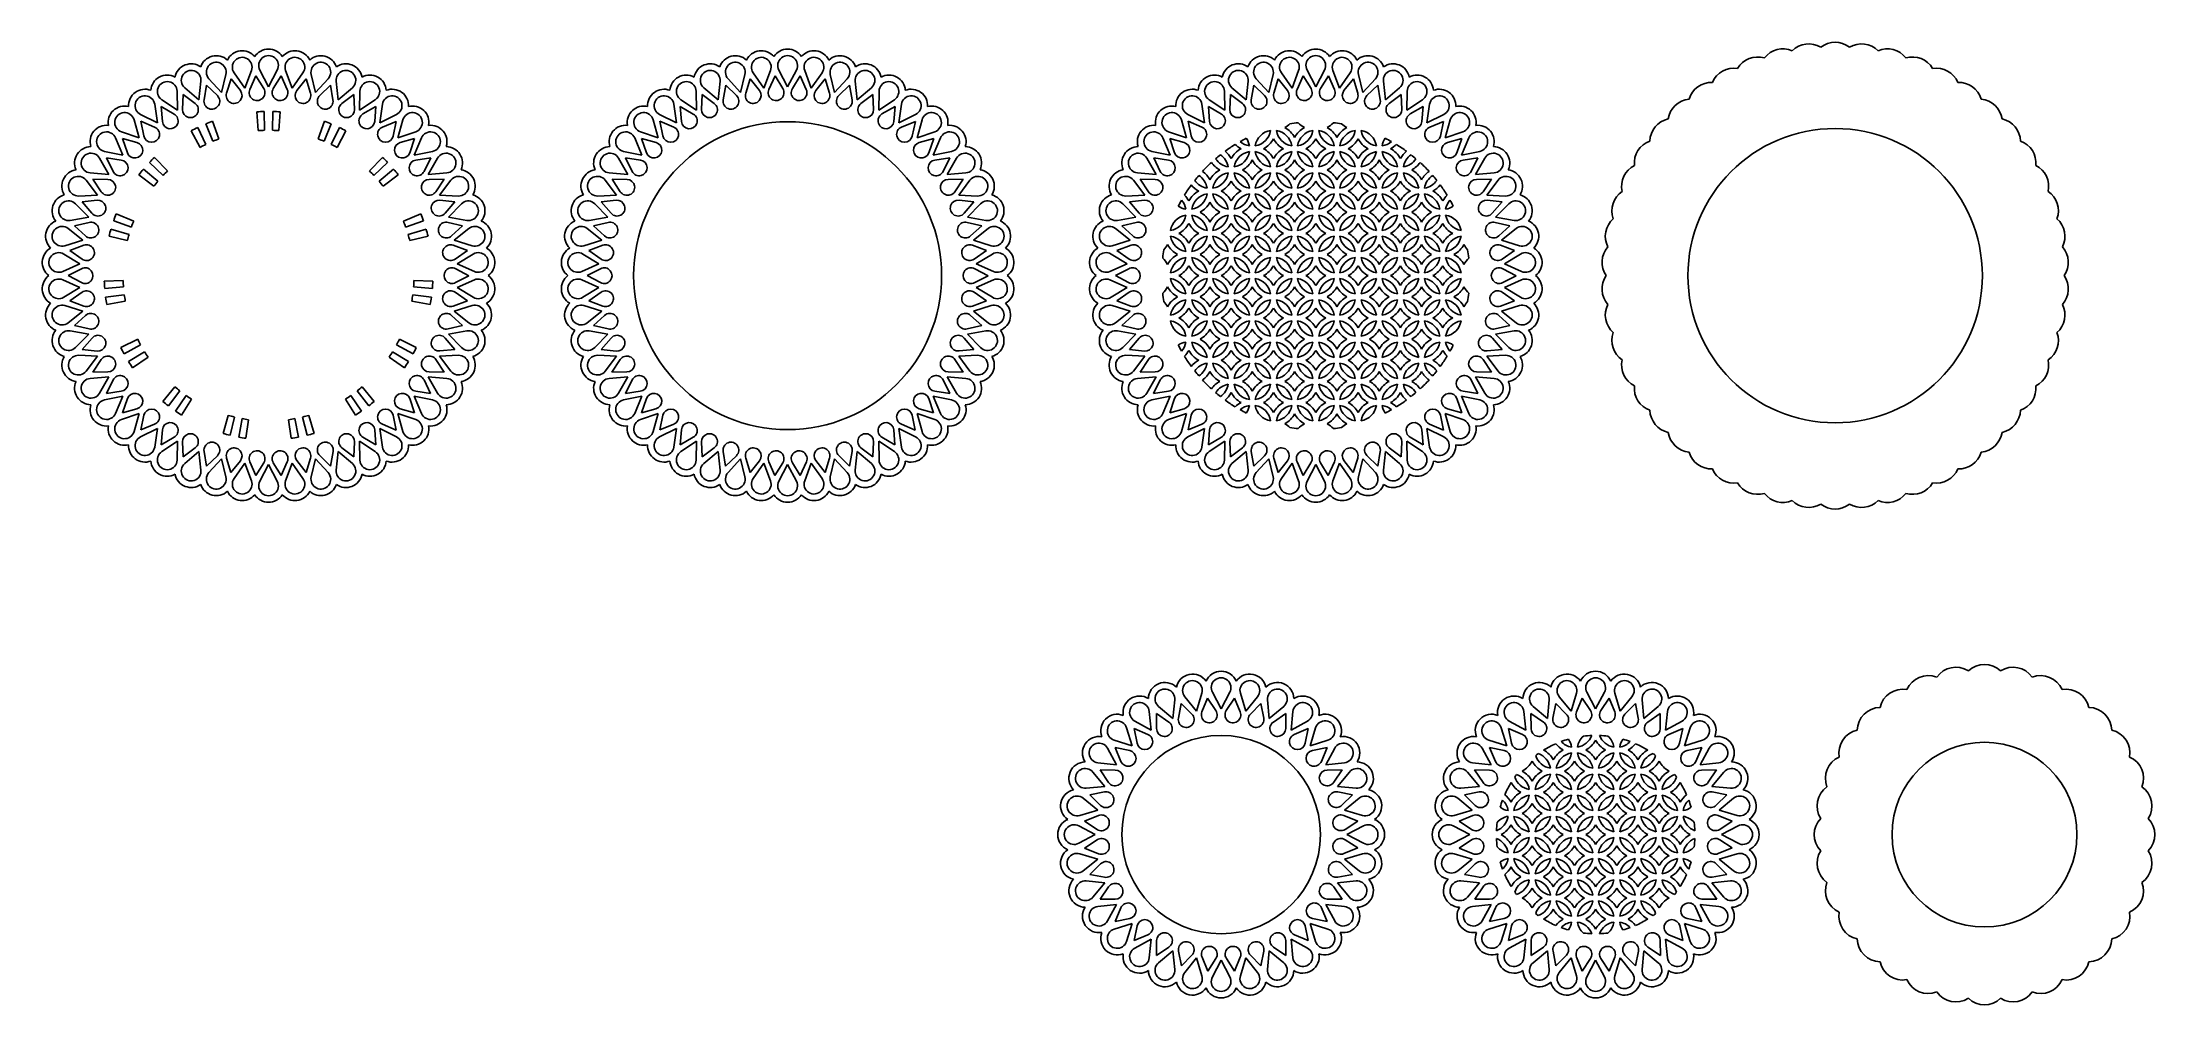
# Model space of a CAD drawing. Extents: x -1132 to -515, y -414 to -133.
import ezdxf

# ---------------------------------------------------------------- set-up
doc = ezdxf.new("R2010")
doc.units = 0
doc.layers.get('0').update_dxf_attribs({"linetype": 'CONTINUOUS'})

msp = doc.modelspace()

# ---------------------------------------------------------------- linework, layer by layer
for p, q in [((-1072.738753, -146.50832), (-1070.816443, -141.380757)), ((-1065.816105, -146.072784), (-1068.365911, -141.226583)), ((-1065.816105, -146.072784), (-1063.2663, -141.226583)), ((-1058.893458, -146.50832), (-1060.815767, -141.380757)), ((-921.111315, -146.50832), (-919.189005, -141.380757)), ((-914.188668, -146.072784), (-916.738473, -141.226583)), ((-914.188668, -146.072784), (-911.638862, -141.226583)), ((-907.26602, -146.50832), (-909.18833, -141.380757)), ((-766.827715, -146.50832), (-764.905405, -141.380757)), ((-759.905067, -146.072784), (-762.454873, -141.226583)), ((-759.905067, -146.072784), (-757.355261, -141.226583)), ((-752.982419, -146.50832), (-754.904729, -141.380757)), ((-1092.425256, -152.904853), (-1092.525519, -147.429716)), ((-1086.149073, -149.951505), (-1090.303827, -146.384267)), ((-1086.149073, -149.951505), (-1085.562329, -144.506975)), ((-1083.894414, -145.631735), (-1084.648647, -149.947164)), ((-1083.894414, -145.631735), (-1080.765063, -148.697507)), ((-1079.552226, -147.80806), (-1083.227126, -143.748222)), ((-1079.552226, -147.80806), (-1078.287729, -142.48)), ((-1076.773935, -143.804936), (-1078.063088, -147.991806)), ((-1076.773935, -143.804936), (-1074.053504, -147.238745)), ((-1072.738753, -146.50832), (-1075.875843, -142.019908)), ((-1069.480645, -142.884975), (-1071.284386, -146.877256)), ((-1069.480645, -142.884975), (-1067.212036, -146.632668)), ((-1062.129563, -142.886359), (-1064.419447, -146.621092)), ((-1062.129563, -142.886359), (-1060.348553, -146.888833)), ((-1058.893458, -146.50832), (-1055.756368, -142.019908)), ((-1054.83662, -143.809067), (-1057.576533, -147.227352)), ((-1054.83662, -143.809067), (-1053.571297, -148.0032)), ((-1052.079985, -147.80806), (-1053.344482, -142.48)), ((-1052.079985, -147.80806), (-1048.405085, -143.748222)), ((-1047.716831, -145.638548), (-1050.863563, -148.686476)), ((-1047.716831, -145.638548), (-1046.987148, -149.958196)), ((-1045.483138, -149.951505), (-1046.069882, -144.506975)), ((-1045.483138, -149.951505), (-1041.328383, -146.384267)), ((-1039.206955, -152.904853), (-1039.106691, -147.429716)), ((-940.797818, -152.904853), (-940.898082, -147.429716)), ((-934.521635, -149.951505), (-938.67639, -146.384267)), ((-934.521635, -149.951505), (-933.934891, -144.506975)), ((-932.266976, -145.631735), (-933.021209, -149.947164)), ((-932.266976, -145.631735), (-929.137625, -148.697507)), ((-927.924788, -147.80806), (-931.599688, -143.748222)), ((-927.924788, -147.80806), (-926.660291, -142.48)), ((-925.146497, -143.804936), (-926.43565, -147.991806)), ((-925.146497, -143.804936), (-922.426066, -147.238745)), ((-921.111315, -146.50832), (-924.248405, -142.019908)), ((-917.853207, -142.884975), (-919.656948, -146.877256)), ((-917.853207, -142.884975), (-915.584598, -146.632668)), ((-910.502126, -142.886359), (-912.792009, -146.621092)), ((-910.502126, -142.886359), (-908.721115, -146.888833)), ((-907.26602, -146.50832), (-904.12893, -142.019908)), ((-903.209183, -143.809067), (-905.949096, -147.227352)), ((-903.209183, -143.809067), (-901.943859, -148.0032)), ((-900.452547, -147.80806), (-901.717044, -142.48)), ((-900.452547, -147.80806), (-896.777647, -143.748222)), ((-896.089393, -145.638548), (-899.236125, -148.686476)), ((-896.089393, -145.638548), (-895.35971, -149.958196)), ((-893.8557, -149.951505), (-894.442444, -144.506975)), ((-893.8557, -149.951505), (-889.700945, -146.384267)), ((-887.579517, -152.904853), (-887.479253, -147.429716)), ((-786.514218, -152.904853), (-786.614481, -147.429716)), ((-780.238034, -149.951505), (-784.392789, -146.384267)), ((-780.238034, -149.951505), (-779.651291, -144.506975)), ((-777.983375, -145.631735), (-778.737608, -149.947164)), ((-777.983375, -145.631735), (-774.854025, -148.697507)), ((-773.641188, -147.80806), (-777.316088, -143.748222)), ((-773.641188, -147.80806), (-772.37669, -142.48)), ((-770.862897, -143.804936), (-772.152049, -147.991806)), ((-770.862897, -143.804936), (-768.142465, -147.238745)), ((-766.827715, -146.50832), (-769.964804, -142.019908)), ((-763.569607, -142.884975), (-765.373348, -146.877256)), ((-763.569607, -142.884975), (-761.300997, -146.632668)), ((-756.218525, -142.886359), (-758.508408, -146.621092)), ((-756.218525, -142.886359), (-754.437515, -146.888833)), ((-752.982419, -146.50832), (-749.84533, -142.019908)), ((-748.925582, -143.809067), (-751.665495, -147.227352)), ((-748.925582, -143.809067), (-747.660258, -148.0032)), ((-746.168946, -147.80806), (-747.433444, -142.48)), ((-746.168946, -147.80806), (-742.494046, -143.748222)), ((-741.805792, -145.638548), (-744.952525, -148.686476)), ((-741.805792, -145.638548), (-741.07611, -149.958196)), ((-739.5721, -149.951505), (-740.158843, -144.506975)), ((-739.5721, -149.951505), (-735.417345, -146.384267)), ((-733.295916, -152.904853), (-733.195653, -147.429716)), ((-1098.281797, -156.621527), (-1103.193159, -154.199606)), ((-1098.281797, -156.621527), (-1099.067487, -151.202129)), ((-1097.172256, -151.87676), (-1096.829589, -156.244182)), ((-1097.172256, -151.87676), (-1093.378793, -154.067977)), ((-1092.425256, -152.904853), (-1096.994343, -149.886472)), ((-1090.729786, -148.336562), (-1090.937205, -152.712493)), ((-1090.729786, -148.336562), (-1087.240869, -150.985948)), ((-1069.225834, -153.427978), (-1068.835136, -158.914083)), ((-1067.113886, -153.324265), (-1066.965182, -158.822255)), ((-1064.518324, -153.324265), (-1064.667029, -158.822255)), ((-1062.406377, -153.427978), (-1062.797075, -158.914083)), ((-1040.882477, -148.345949), (-1044.386403, -150.975453)), ((-1040.882477, -148.345949), (-1040.699944, -152.722988)), ((-1039.206955, -152.904853), (-1034.637868, -149.886472)), ((-1034.441342, -151.888572), (-1038.247203, -154.058184)), ((-1034.441342, -151.888572), (-1034.808836, -156.253975)), ((-1033.350414, -156.621527), (-1032.564724, -151.202129)), ((-1033.350414, -156.621527), (-1028.439052, -154.199606)), ((-946.654359, -156.621527), (-951.565721, -154.199606)), ((-946.654359, -156.621527), (-947.440049, -151.202129)), ((-945.544818, -151.87676), (-945.202152, -156.244182)), ((-945.544818, -151.87676), (-941.751355, -154.067977)), ((-940.797818, -152.904853), (-945.366905, -149.886472)), ((-939.102349, -148.336562), (-939.309768, -152.712493)), ((-939.102349, -148.336562), (-935.613431, -150.985948)), ((-889.255039, -148.345949), (-892.758965, -150.975453)), ((-889.255039, -148.345949), (-889.072506, -152.722988)), ((-887.579517, -152.904853), (-883.01043, -149.886472)), ((-882.813904, -151.888572), (-886.619765, -154.058184)), ((-882.813904, -151.888572), (-883.181399, -156.253975)), ((-881.722976, -156.621527), (-880.937286, -151.202129)), ((-881.722976, -156.621527), (-876.811614, -154.199606)), ((-792.370759, -156.621527), (-797.28212, -154.199606)), ((-792.370759, -156.621527), (-793.156448, -151.202129)), ((-791.261217, -151.87676), (-790.918551, -156.244182)), ((-791.261217, -151.87676), (-787.467755, -154.067977)), ((-786.514218, -152.904853), (-791.083304, -149.886472)), ((-784.818748, -148.336562), (-785.026167, -152.712493)), ((-784.818748, -148.336562), (-781.32983, -150.985948)), ((-734.971439, -148.345949), (-738.475365, -150.975453)), ((-734.971439, -148.345949), (-734.788906, -152.722988)), ((-733.295916, -152.904853), (-728.72683, -149.886472)), ((-728.530303, -151.888572), (-732.336164, -154.058184)), ((-728.530303, -151.888572), (-728.897798, -156.253975)), ((-727.439375, -156.621527), (-726.653686, -151.202129)), ((-727.439375, -156.621527), (-722.528014, -154.199606)), ((-1103.626335, -161.042913), (-1108.802516, -159.255646)), ((-1103.626335, -161.042913), (-1105.08506, -155.764722)), ((-1103.120219, -156.196498), (-1102.232872, -160.486533)), ((-1103.120219, -156.196498), (-1099.082037, -157.894989)), ((-1088.405086, -158.954174), (-1085.816765, -163.80707)), ((-1086.517909, -158.000421), (-1084.145827, -162.962601)), ((-1084.146745, -156.944711), (-1082.046359, -162.027858)), ((-1082.175201, -156.180451), (-1080.300721, -161.351169)), ((-1049.45701, -156.180451), (-1051.331489, -161.351169)), ((-1047.485466, -156.944711), (-1049.585851, -162.027858)), ((-1045.114302, -158.000421), (-1047.486383, -162.962601)), ((-1043.227125, -158.954174), (-1045.815446, -163.80707)), ((-1028.495005, -156.21055), (-1032.54278, -157.886052)), ((-1028.495005, -156.21055), (-1029.406732, -160.495471)), ((-1028.005876, -161.042913), (-1026.547151, -155.764722)), ((-1028.005876, -161.042913), (-1022.829695, -159.255646)), ((-951.998897, -161.042913), (-957.175078, -159.255646)), ((-951.998897, -161.042913), (-953.457622, -155.764722)), ((-951.492781, -156.196498), (-950.605434, -160.486533)), ((-951.492781, -156.196498), (-947.454599, -157.894989)), ((-876.867567, -156.21055), (-880.915342, -157.886052)), ((-876.867567, -156.21055), (-877.779294, -160.495471)), ((-876.378438, -161.042913), (-874.919713, -155.764722)), ((-876.378438, -161.042913), (-871.202257, -159.255646)), ((-797.715297, -161.042913), (-802.891478, -159.255646)), ((-797.715297, -161.042913), (-799.174021, -155.764722)), ((-797.209181, -156.196498), (-796.321834, -160.486533)), ((-797.209181, -156.196498), (-793.170999, -157.894989)), ((-722.583967, -156.21055), (-726.631742, -157.886052)), ((-722.583967, -156.21055), (-723.495694, -160.495471)), ((-722.094837, -161.042913), (-720.636113, -155.764722)), ((-722.094837, -161.042913), (-716.918656, -159.255646)), ((-1108.374583, -166.099283), (-1113.733952, -164.974857)), ((-1108.374583, -166.099283), (-1110.483338, -161.045539)), ((-1108.479875, -161.22765), (-1104.260657, -162.406631)), ((-1108.479875, -161.22765), (-1107.061841, -165.372644)), ((-1023.137245, -161.243721), (-1027.363098, -162.398691)), ((-1023.137245, -161.243721), (-1024.578825, -165.380584)), ((-1023.257628, -166.099283), (-1021.148873, -161.045539)), ((-1023.257628, -166.099283), (-1017.898258, -164.974857)), ((-956.747145, -166.099283), (-962.106514, -164.974857)), ((-956.747145, -166.099283), (-958.8559, -161.045539)), ((-956.852437, -161.22765), (-955.434403, -165.372644)), ((-956.852437, -161.22765), (-952.63322, -162.406631)), ((-871.509807, -161.243721), (-875.73566, -162.398691)), ((-871.509807, -161.243721), (-872.951387, -165.380584)), ((-871.63019, -166.099283), (-869.521435, -161.045539)), ((-871.63019, -166.099283), (-866.270821, -164.974857)), ((-802.463544, -166.099283), (-807.822914, -164.974857)), ((-802.463544, -166.099283), (-804.572299, -161.045539)), ((-802.568837, -161.22765), (-798.349619, -162.406631)), ((-802.568837, -161.22765), (-801.150802, -165.372644)), ((-717.226206, -161.243721), (-721.45206, -162.398691)), ((-717.226206, -161.243721), (-718.667787, -165.380584)), ((-717.34659, -166.099283), (-715.237835, -161.045539)), ((-717.34659, -166.099283), (-711.98722, -164.974857)), ((-1112.451658, -171.710896), (-1117.909695, -171.267044)), ((-1112.451658, -171.710896), (-1115.177187, -166.9613)), ((-1113.166698, -166.890874), (-1111.24034, -170.825456)), ((-1113.166698, -166.890874), (-1108.832984, -167.53175)), ((-1103.678497, -171.80351), (-1099.340098, -175.184086)), ((-1102.342402, -170.164629), (-1098.157097, -173.732994)), ((-1100.605632, -168.235751), (-1096.619332, -172.025133)), ((-1099.115389, -166.735665), (-1095.299846, -170.696932)), ((-1032.516821, -166.735665), (-1036.332364, -170.696932)), ((-1031.026579, -168.235751), (-1035.012879, -172.025133)), ((-1029.289809, -170.164629), (-1033.475114, -173.732994)), ((-1027.953714, -171.80351), (-1032.292113, -175.184086)), ((-1018.452555, -166.908709), (-1022.789842, -167.524932)), ((-1018.452555, -166.908709), (-1020.401255, -170.832274)), ((-1019.180553, -171.710896), (-1016.455024, -166.9613)), ((-1019.180553, -171.710896), (-1013.722515, -171.267044)), ((-960.82422, -171.710896), (-966.282257, -171.267044)), ((-960.82422, -171.710896), (-963.549749, -166.9613)), ((-961.53926, -166.890874), (-959.612902, -170.825456)), ((-961.53926, -166.890874), (-957.205547, -167.53175)), ((-866.825117, -166.908709), (-871.162405, -167.524932)), ((-866.825117, -166.908709), (-868.773817, -170.832274)), ((-867.553115, -171.710896), (-864.827586, -166.9613)), ((-867.553115, -171.710896), (-862.095078, -171.267044)), ((-806.54062, -171.710896), (-811.998657, -171.267044)), ((-806.54062, -171.710896), (-809.266149, -166.9613)), ((-807.255659, -166.890874), (-805.329301, -170.825456)), ((-807.255659, -166.890874), (-802.921946, -167.53175)), ((-712.541517, -166.908709), (-716.878804, -167.524932)), ((-712.541517, -166.908709), (-714.490217, -170.832274)), ((-713.269514, -171.710896), (-710.543985, -166.9613)), ((-713.269514, -171.710896), (-707.811477, -171.267044)), ((-1115.793263, -177.789253), (-1121.263891, -178.032974)), ((-1115.793263, -177.789253), (-1119.092582, -173.418707)), ((-1117.106773, -173.096856), (-1114.702471, -176.758976)), ((-1117.106773, -173.096856), (-1112.726909, -173.18952)), ((-1014.514817, -173.116175), (-1018.895137, -173.183932)), ((-1014.514817, -173.116175), (-1016.939904, -176.764564)), ((-1015.838948, -177.789253), (-1012.539628, -173.418707)), ((-1015.838948, -177.789253), (-1010.36832, -178.032974)), ((-964.165825, -177.789253), (-969.636453, -178.032974)), ((-964.165825, -177.789253), (-967.465145, -173.418707)), ((-965.479335, -173.096856), (-963.075033, -176.758976)), ((-965.479335, -173.096856), (-961.099472, -173.18952)), ((-862.887379, -173.116175), (-867.267699, -173.183932)), ((-862.887379, -173.116175), (-865.312466, -176.764564)), ((-864.21151, -177.789253), (-860.91219, -173.418707)), ((-864.21151, -177.789253), (-858.740882, -178.032974)), ((-809.882225, -177.789253), (-815.352853, -178.032974)), ((-809.882225, -177.789253), (-813.181544, -173.418707)), ((-811.195735, -173.096856), (-808.791433, -176.758976)), ((-811.195735, -173.096856), (-806.815871, -173.18952)), ((-708.603779, -173.116175), (-712.984099, -173.183932)), ((-708.603779, -173.116175), (-711.028866, -176.764564)), ((-709.927909, -177.789253), (-706.62859, -173.418707)), ((-709.927909, -177.789253), (-704.457281, -178.032974)), ((-1118.346698, -184.238494), (-1123.743643, -185.165944)), ((-1118.346698, -184.238494), (-1122.167776, -180.315926)), ((-1120.237964, -179.747724), (-1115.881023, -179.290715)), ((-1120.237964, -179.747724), (-1117.393635, -183.079629)), ((-1110.297829, -183.268529), (-1105.200965, -185.335405)), ((-1021.334382, -183.268529), (-1026.431246, -185.335405)), ((-1011.386131, -179.768222), (-1015.740403, -179.286445)), ((-1011.386131, -179.768222), (-1014.24936, -183.083899)), ((-1013.285513, -184.238494), (-1009.464435, -180.315926)), ((-1013.285513, -184.238494), (-1007.888568, -185.165944)), ((-966.71926, -184.238494), (-972.116205, -185.165944)), ((-966.71926, -184.238494), (-970.540338, -180.315926)), ((-968.610526, -179.747724), (-964.253585, -179.290715)), ((-968.610526, -179.747724), (-965.766197, -183.079629)), ((-859.758693, -179.768222), (-864.112965, -179.286445)), ((-859.758693, -179.768222), (-862.621922, -183.083899)), ((-861.658075, -184.238494), (-857.836997, -180.315926)), ((-861.658075, -184.238494), (-856.26113, -185.165944)), ((-812.43566, -184.238494), (-817.832604, -185.165944)), ((-812.43566, -184.238494), (-816.256738, -180.315926)), ((-814.326926, -179.747724), (-809.969985, -179.290715)), ((-814.326926, -179.747724), (-811.482597, -183.079629)), ((-705.475093, -179.768222), (-709.829365, -179.286445)), ((-705.475093, -179.768222), (-708.338322, -183.083899)), ((-707.374474, -184.238494), (-703.553396, -180.315926)), ((-707.374474, -184.238494), (-701.97753, -185.165944)), ((-1120.071694, -190.956911), (-1125.309842, -192.553465)), ((-1120.071694, -190.956911), (-1124.35427, -187.544182)), ((-1122.51089, -186.738591), (-1118.245583, -185.739116)), ((-1122.51089, -186.738591), (-1119.271391, -189.687733)), ((-1112.405157, -189.754218), (-1107.066828, -191.077942)), ((-1111.851166, -187.713588), (-1106.576315, -189.271134)), ((-1111.049093, -185.245061), (-1105.866147, -187.08546)), ((-1020.583117, -185.245061), (-1025.766064, -187.08546)), ((-1019.781045, -187.713588), (-1025.055895, -189.271134)), ((-1019.227054, -189.754218), (-1024.565382, -191.077942)), ((-1009.115839, -186.759944), (-1013.375393, -185.736231)), ((-1009.115839, -186.759944), (-1012.372054, -189.690618)), ((-1011.560516, -190.956911), (-1007.277941, -187.544182)), ((-1011.560516, -190.956911), (-1006.322369, -192.553465)), ((-968.444256, -190.956911), (-973.682404, -192.553465)), ((-968.444256, -190.956911), (-972.726832, -187.544182)), ((-970.883452, -186.738591), (-966.618145, -185.739116)), ((-970.883452, -186.738591), (-967.643953, -189.687733)), ((-857.488401, -186.759944), (-861.747955, -185.736231)), ((-857.488401, -186.759944), (-860.744617, -189.690618)), ((-859.933079, -190.956911), (-855.650503, -187.544182)), ((-859.933079, -190.956911), (-854.694931, -192.553465)), ((-814.160656, -190.956911), (-819.398804, -192.553465)), ((-814.160656, -190.956911), (-818.443232, -187.544182)), ((-816.599851, -186.738591), (-812.334545, -185.739116)), ((-816.599851, -186.738591), (-813.360353, -189.687733)), ((-703.2048, -186.759944), (-707.464355, -185.736231)), ((-703.2048, -186.759944), (-706.461016, -189.690618)), ((-705.649478, -190.956911), (-701.366902, -187.544182)), ((-705.649478, -190.956911), (-700.41133, -192.553465)), ((-1120.941048, -197.83855), (-1125.617582, -194.989481)), ((-1123.889705, -193.959206), (-1119.783299, -192.433027)), ((-1123.889705, -193.959206), (-1120.306125, -196.479076)), ((-1007.739743, -193.981077), (-1011.837404, -192.431573)), ((-1007.739743, -193.981077), (-1011.337593, -196.48053)), ((-1010.691163, -197.83855), (-1006.014628, -194.989481)), ((-969.31361, -197.83855), (-973.990144, -194.989481)), ((-972.262267, -193.959206), (-968.155861, -192.433027)), ((-972.262267, -193.959206), (-968.678687, -196.479076)), ((-856.112305, -193.981077), (-860.209966, -192.431573)), ((-856.112305, -193.981077), (-859.710155, -196.48053)), ((-859.063725, -197.83855), (-854.387191, -194.989481)), ((-815.030009, -197.83855), (-819.706544, -194.989481)), ((-817.978666, -193.959206), (-813.872261, -192.433027)), ((-817.978666, -193.959206), (-814.395087, -196.479076)), ((-701.828704, -193.981077), (-705.926366, -192.431573)), ((-701.828704, -193.981077), (-705.426555, -196.48053)), ((-704.780125, -197.83855), (-700.10359, -194.989481)), ((-1120.941048, -197.83855), (-1125.93779, -200.079029)), ((-1120.941048, -204.774885), (-1125.93779, -202.534407)), ((-1124.352665, -201.295695), (-1120.46992, -199.266882)), ((-1124.352665, -201.295695), (-1120.481519, -203.346554)), ((-1113.788974, -202.920359), (-1108.292083, -202.735463)), ((-1017.843236, -202.920359), (-1023.340128, -202.735463)), ((-1007.279546, -201.317741), (-1011.162291, -203.346554)), ((-1007.279546, -201.317741), (-1011.150692, -199.266882)), ((-1010.691163, -197.83855), (-1005.694421, -200.079029)), ((-1010.691163, -204.774885), (-1005.694421, -202.534407)), ((-969.31361, -197.83855), (-974.310352, -200.079029)), ((-969.31361, -204.774885), (-974.310352, -202.534407)), ((-972.725227, -201.295695), (-968.842482, -199.266882)), ((-972.725227, -201.295695), (-968.854081, -203.346554)), ((-855.652108, -201.317741), (-859.534853, -203.346554)), ((-855.652108, -201.317741), (-859.523254, -199.266882)), ((-859.063725, -197.83855), (-854.066983, -200.079029)), ((-859.063725, -204.774885), (-854.066983, -202.534407)), ((-815.030009, -197.83855), (-820.026751, -200.079029)), ((-815.030009, -204.774885), (-820.026751, -202.534407)), ((-818.441626, -201.295695), (-814.558881, -199.266882)), ((-818.441626, -201.295695), (-814.570481, -203.346554)), ((-701.368508, -201.317741), (-705.251253, -203.346554)), ((-701.368508, -201.317741), (-705.239653, -199.266882)), ((-704.780125, -197.83855), (-699.783383, -200.079029)), ((-704.780125, -204.774885), (-699.783383, -202.534407)), ((-1120.941048, -204.774885), (-1125.617582, -207.623955)), ((-1123.892468, -208.632358), (-1120.294617, -206.132906)), ((-1123.892468, -208.632358), (-1119.794807, -210.181862)), ((-1113.67136, -205.031578), (-1108.187946, -204.604771)), ((-1113.40005, -207.612921), (-1107.947723, -206.890336)), ((-1113.076147, -209.702459), (-1107.660934, -208.740447)), ((-1018.556064, -209.702459), (-1023.971277, -208.740447)), ((-1018.232161, -207.612921), (-1023.684488, -206.890336)), ((-1017.960851, -205.031578), (-1023.444265, -204.604771)), ((-1007.742506, -208.65423), (-1011.848912, -210.180409)), ((-1007.742506, -208.65423), (-1011.326086, -206.134359)), ((-1010.691163, -204.774885), (-1006.014628, -207.623955)), ((-969.31361, -204.774885), (-973.990144, -207.623955)), ((-972.26503, -208.632358), (-968.66718, -206.132906)), ((-972.26503, -208.632358), (-968.167369, -210.181862)), ((-856.115068, -208.65423), (-860.221474, -210.180409)), ((-856.115068, -208.65423), (-859.698648, -206.134359)), ((-859.063725, -204.774885), (-854.387191, -207.623955)), ((-815.030009, -204.774885), (-819.706544, -207.623955)), ((-817.98143, -208.632358), (-814.383579, -206.132906)), ((-817.98143, -208.632358), (-813.883768, -210.181862)), ((-701.831467, -208.65423), (-705.937873, -210.180409)), ((-701.831467, -208.65423), (-705.415047, -206.134359)), ((-704.780125, -204.774885), (-700.10359, -207.623955)), ((-1120.071694, -211.656525), (-1125.309842, -210.059971)), ((-1120.071694, -211.656525), (-1124.35427, -215.069254)), ((-1122.516372, -215.853492), (-1119.260156, -212.922818)), ((-1122.516372, -215.853492), (-1118.256818, -216.877204)), ((-1009.121321, -215.874845), (-1013.386628, -216.87432)), ((-1009.121321, -215.874845), (-1012.36082, -212.925702)), ((-1011.560516, -211.656525), (-1006.322369, -210.059971)), ((-1011.560516, -211.656525), (-1007.277941, -215.069254)), ((-968.444256, -211.656525), (-973.682404, -210.059971)), ((-968.444256, -211.656525), (-972.726832, -215.069254)), ((-970.888934, -215.853492), (-967.632719, -212.922818)), ((-970.888934, -215.853492), (-966.62938, -216.877204)), ((-857.493883, -215.874845), (-861.75919, -216.87432)), ((-857.493883, -215.874845), (-860.733382, -212.925702)), ((-859.933079, -211.656525), (-854.694931, -210.059971)), ((-859.933079, -211.656525), (-855.650503, -215.069254)), ((-814.160656, -211.656525), (-819.398804, -210.059971)), ((-814.160656, -211.656525), (-818.443232, -215.069254)), ((-816.605334, -215.853492), (-813.349118, -212.922818)), ((-816.605334, -215.853492), (-812.345779, -216.877204)), ((-703.210283, -215.874845), (-707.475589, -216.87432)), ((-703.210283, -215.874845), (-706.449781, -212.925702)), ((-705.649478, -211.656525), (-700.41133, -210.059971)), ((-705.649478, -211.656525), (-701.366902, -215.069254)), ((-1118.346698, -218.374942), (-1123.743643, -217.447491)), ((-1118.346698, -218.374942), (-1122.167776, -222.29751)), ((-1120.246079, -222.845214), (-1117.382851, -219.529537)), ((-1108.985175, -222.293176), (-1104.038719, -219.888478)), ((-1108.019019, -224.174033), (-1103.183268, -221.55382)), ((-1023.613192, -224.174033), (-1028.448942, -221.55382)), ((-1022.647036, -222.293176), (-1027.593492, -219.888478)), ((-1011.394247, -222.865711), (-1014.238575, -219.533807)), ((-1013.285513, -218.374942), (-1007.888568, -217.447491)), ((-1013.285513, -218.374942), (-1009.464435, -222.29751)), ((-966.71926, -218.374942), (-972.116205, -217.447491)), ((-966.71926, -218.374942), (-970.540338, -222.29751)), ((-968.618642, -222.845214), (-965.755413, -219.529537)), ((-859.766809, -222.865711), (-862.611138, -219.533807)), ((-861.658075, -218.374942), (-856.26113, -217.447491)), ((-861.658075, -218.374942), (-857.836997, -222.29751)), ((-812.43566, -218.374942), (-817.832604, -217.447491)), ((-812.43566, -218.374942), (-816.256738, -222.29751)), ((-814.335041, -222.845214), (-811.471812, -219.529537)), ((-705.483208, -222.865711), (-708.327537, -219.533807)), ((-707.374474, -218.374942), (-701.97753, -217.447491)), ((-707.374474, -218.374942), (-703.553396, -222.29751)), ((-1115.793263, -224.824183), (-1121.263891, -224.580462)), ((-1120.246079, -222.845214), (-1115.891808, -223.326991)), ((-1115.793263, -224.824183), (-1119.092582, -229.194728)), ((-1117.117394, -229.497261), (-1114.692307, -225.848872)), ((-1106.721238, -226.421855), (-1102.034191, -223.544079)), ((-1105.575446, -228.199), (-1101.019688, -225.117592)), ((-1026.056765, -228.199), (-1030.612522, -225.117592)), ((-1024.910973, -226.421855), (-1029.598019, -223.544079)), ((-1014.525438, -229.51658), (-1016.92974, -225.85446)), ((-1015.838948, -224.824183), (-1010.36832, -224.580462)), ((-1015.838948, -224.824183), (-1012.539628, -229.194728)), ((-1011.394247, -222.865711), (-1015.751188, -223.322721)), ((-964.165825, -224.824183), (-969.636453, -224.580462)), ((-968.618642, -222.845214), (-964.26437, -223.326991)), ((-964.165825, -224.824183), (-967.465145, -229.194728)), ((-965.489956, -229.497261), (-963.064869, -225.848872)), ((-862.898, -229.51658), (-865.302302, -225.85446)), ((-864.21151, -224.824183), (-858.740882, -224.580462)), ((-864.21151, -224.824183), (-860.91219, -229.194728)), ((-859.766809, -222.865711), (-864.12375, -223.322721)), ((-809.882225, -224.824183), (-815.352853, -224.580462)), ((-814.335041, -222.845214), (-809.980769, -223.326991)), ((-809.882225, -224.824183), (-813.181544, -229.194728)), ((-811.206355, -229.497261), (-808.781268, -225.848872)), ((-708.614399, -229.51658), (-711.018701, -225.85446)), ((-709.927909, -224.824183), (-704.457281, -224.580462)), ((-709.927909, -224.824183), (-706.62859, -229.194728)), ((-705.483208, -222.865711), (-709.840149, -223.322721)), ((-1112.451658, -230.90254), (-1117.909695, -231.346392)), ((-1117.117394, -229.497261), (-1112.737074, -229.429504)), ((-1112.451658, -230.90254), (-1115.177187, -235.652136)), ((-1113.179656, -235.704727), (-1111.230956, -231.781162)), ((-1096.717051, -238.037244), (-1093.176318, -233.828538)), ((-1034.91516, -238.037244), (-1038.455893, -233.828538)), ((-1018.465513, -235.722562), (-1020.391871, -231.78798)), ((-1019.180553, -230.90254), (-1016.455024, -235.652136)), ((-1019.180553, -230.90254), (-1013.722515, -231.346392)), ((-1014.525438, -229.51658), (-1018.905301, -229.423916)), ((-960.82422, -230.90254), (-966.282257, -231.346392)), ((-965.489956, -229.497261), (-961.109636, -229.429504)), ((-960.82422, -230.90254), (-963.549749, -235.652136)), ((-961.552218, -235.704727), (-959.603518, -231.781162)), ((-866.838075, -235.722562), (-868.764433, -231.78798)), ((-867.553115, -230.90254), (-864.827586, -235.652136)), ((-867.553115, -230.90254), (-862.095078, -231.346392)), ((-862.898, -229.51658), (-867.277863, -229.423916)), ((-806.54062, -230.90254), (-811.998657, -231.346392)), ((-811.206355, -229.497261), (-806.826035, -229.429504)), ((-806.54062, -230.90254), (-809.266149, -235.652136)), ((-807.268617, -235.704727), (-805.319917, -231.781162)), ((-712.554475, -235.722562), (-714.480833, -231.78798)), ((-713.269514, -230.90254), (-710.543985, -235.652136)), ((-713.269514, -230.90254), (-707.811477, -231.346392)), ((-708.614399, -229.51658), (-712.994263, -229.423916)), ((-1108.374583, -236.514152), (-1113.733952, -237.638578)), ((-1113.179656, -235.704727), (-1108.842368, -235.088504)), ((-1108.374583, -236.514152), (-1110.483338, -241.567896)), ((-1108.494966, -241.369715), (-1107.053385, -237.232852)), ((-1108.494966, -241.369715), (-1104.269113, -240.214745)), ((-1095.06941, -239.362521), (-1091.717469, -235.00196)), ((-1092.969557, -240.888154), (-1089.858224, -236.352781)), ((-1091.199994, -242.04562), (-1088.291424, -237.377621)), ((-1040.432217, -242.04562), (-1043.340787, -237.377621)), ((-1038.662654, -240.888154), (-1041.773987, -236.352781)), ((-1036.5628, -239.362521), (-1039.914742, -235.00196)), ((-1023.152336, -241.385785), (-1027.371553, -240.206805)), ((-1023.152336, -241.385785), (-1024.57037, -237.240792)), ((-1023.257628, -236.514152), (-1021.148873, -241.567896)), ((-1023.257628, -236.514152), (-1017.898258, -237.638578)), ((-1018.465513, -235.722562), (-1022.799226, -235.081686)), ((-956.747145, -236.514152), (-962.106514, -237.638578)), ((-961.552218, -235.704727), (-957.21493, -235.088504)), ((-956.747145, -236.514152), (-958.8559, -241.567896)), ((-956.867528, -241.369715), (-955.425948, -237.232852)), ((-956.867528, -241.369715), (-952.641675, -240.214745)), ((-871.524898, -241.385785), (-875.744115, -240.206805)), ((-871.524898, -241.385785), (-872.942932, -237.240792)), ((-871.63019, -236.514152), (-869.521435, -241.567896)), ((-871.63019, -236.514152), (-866.270821, -237.638578)), ((-866.838075, -235.722562), (-871.171788, -235.081686)), ((-802.463544, -236.514152), (-807.822914, -237.638578)), ((-807.268617, -235.704727), (-802.93133, -235.088504)), ((-802.463544, -236.514152), (-804.572299, -241.567896)), ((-802.583928, -241.369715), (-801.142347, -237.232852)), ((-802.583928, -241.369715), (-798.358074, -240.214745)), ((-717.241297, -241.385785), (-721.460515, -240.206805)), ((-717.241297, -241.385785), (-718.659332, -237.240792)), ((-717.34659, -236.514152), (-715.237835, -241.567896)), ((-717.34659, -236.514152), (-711.98722, -237.638578)), ((-712.554475, -235.722562), (-716.888188, -235.081686)), ((-1103.626335, -241.570523), (-1108.802516, -243.357789)), ((-1103.626335, -241.570523), (-1105.08506, -246.848713)), ((-1098.281797, -245.991909), (-1103.193159, -248.41383)), ((-1103.137206, -246.402886), (-1102.225479, -242.117965)), ((-1103.137206, -246.402886), (-1099.089431, -244.727383)), ((-1098.281797, -245.991909), (-1099.067487, -251.411306)), ((-1097.190869, -250.724863), (-1096.823374, -246.359461)), ((-1079.105873, -247.43027), (-1077.583087, -242.14528)), ((-1077.06164, -247.970815), (-1075.773089, -242.623887)), ((-1074.522797, -248.510463), (-1073.525155, -243.1017)), ((-1072.435437, -248.848115), (-1071.676972, -243.400663)), ((-1059.196774, -248.848115), (-1059.955239, -243.400663)), ((-1057.109414, -248.510463), (-1058.107056, -243.1017)), ((-1054.570571, -247.970815), (-1055.859122, -242.623887)), ((-1052.526338, -247.43027), (-1054.049123, -242.14528)), ((-1034.459955, -250.736676), (-1034.802621, -246.369254)), ((-1033.350414, -245.991909), (-1032.564724, -251.411306)), ((-1033.350414, -245.991909), (-1028.439052, -248.41383)), ((-1028.511991, -246.416938), (-1032.550174, -244.718446)), ((-1028.511991, -246.416938), (-1029.399339, -242.126902)), ((-1028.005876, -241.570523), (-1026.547151, -246.848713)), ((-1028.005876, -241.570523), (-1022.829695, -243.357789)), ((-951.998897, -241.570523), (-957.175078, -243.357789)), ((-951.998897, -241.570523), (-953.457622, -246.848713)), ((-946.654359, -245.991909), (-951.565721, -248.41383)), ((-951.509768, -246.402886), (-950.598041, -242.117965)), ((-951.509768, -246.402886), (-947.461993, -244.727383)), ((-946.654359, -245.991909), (-947.440049, -251.411306)), ((-945.563431, -250.724863), (-945.195936, -246.359461)), ((-882.832517, -250.736676), (-883.175183, -246.369254)), ((-881.722976, -245.991909), (-880.937286, -251.411306)), ((-881.722976, -245.991909), (-876.811614, -248.41383)), ((-876.884554, -246.416938), (-880.922736, -244.718446)), ((-876.884554, -246.416938), (-877.771901, -242.126902)), ((-876.378438, -241.570523), (-874.919713, -246.848713)), ((-876.378438, -241.570523), (-871.202257, -243.357789)), ((-797.715297, -241.570523), (-802.891478, -243.357789)), ((-797.715297, -241.570523), (-799.174021, -246.848713)), ((-792.370759, -245.991909), (-797.28212, -248.41383)), ((-797.226167, -246.402886), (-796.31444, -242.117965)), ((-797.226167, -246.402886), (-793.178392, -244.727383)), ((-792.370759, -245.991909), (-793.156448, -251.411306)), ((-791.279831, -250.724863), (-790.912336, -246.359461)), ((-728.548917, -250.736676), (-728.891583, -246.369254)), ((-727.439375, -245.991909), (-726.653686, -251.411306)), ((-727.439375, -245.991909), (-722.528014, -248.41383)), ((-722.600953, -246.416938), (-726.639135, -244.718446)), ((-722.600953, -246.416938), (-723.4883, -242.126902)), ((-722.094837, -241.570523), (-720.636113, -246.848713)), ((-722.094837, -241.570523), (-716.918656, -243.357789)), ((-1097.190869, -250.724863), (-1093.385008, -248.555252)), ((-1092.425256, -249.708583), (-1096.994343, -252.726963)), ((-1092.425256, -249.708583), (-1092.525519, -255.18372)), ((-1090.749734, -254.267487), (-1090.932267, -249.890448)), ((-1090.749734, -254.267487), (-1087.245807, -251.637983)), ((-1086.149073, -252.661931), (-1090.303827, -256.229169)), ((-1086.149073, -252.661931), (-1085.562329, -258.106461)), ((-1083.91538, -256.974888), (-1084.645062, -252.65524)), ((-1047.737797, -256.9817), (-1046.983564, -252.666272)), ((-1045.483138, -252.661931), (-1046.069882, -258.106461)), ((-1045.483138, -252.661931), (-1041.328383, -256.229169)), ((-1040.902424, -254.276873), (-1044.391342, -251.627488)), ((-1040.902424, -254.276873), (-1040.695005, -249.900943)), ((-1039.206955, -249.708583), (-1039.106691, -255.18372)), ((-1039.206955, -249.708583), (-1034.637868, -252.726963)), ((-1034.459955, -250.736676), (-1038.253418, -248.545458)), ((-945.563431, -250.724863), (-941.75757, -248.555252)), ((-940.797818, -249.708583), (-945.366905, -252.726963)), ((-940.797818, -249.708583), (-940.898082, -255.18372)), ((-939.122296, -254.267487), (-939.304829, -249.890448)), ((-939.122296, -254.267487), (-935.61837, -251.637983)), ((-934.521635, -252.661931), (-938.67639, -256.229169)), ((-934.521635, -252.661931), (-933.934891, -258.106461)), ((-932.287942, -256.974888), (-933.017625, -252.65524)), ((-896.110359, -256.9817), (-895.356126, -252.666272)), ((-893.8557, -252.661931), (-894.442444, -258.106461)), ((-893.8557, -252.661931), (-889.700945, -256.229169)), ((-889.274986, -254.276873), (-892.763904, -251.627488)), ((-889.274986, -254.276873), (-889.067567, -249.900943)), ((-887.579517, -249.708583), (-887.479253, -255.18372)), ((-887.579517, -249.708583), (-883.01043, -252.726963)), ((-882.832517, -250.736676), (-886.62598, -248.545458)), ((-791.279831, -250.724863), (-787.47397, -248.555252)), ((-786.514218, -249.708583), (-791.083304, -252.726963)), ((-786.514218, -249.708583), (-786.614481, -255.18372)), ((-784.838695, -254.267487), (-785.021228, -249.890448)), ((-784.838695, -254.267487), (-781.334769, -251.637983)), ((-780.238034, -252.661931), (-784.392789, -256.229169)), ((-780.238034, -252.661931), (-779.651291, -258.106461)), ((-778.004342, -256.974888), (-778.734024, -252.65524)), ((-741.826759, -256.9817), (-741.072526, -252.666272)), ((-739.5721, -252.661931), (-740.158843, -258.106461)), ((-739.5721, -252.661931), (-735.417345, -256.229169)), ((-734.991386, -254.276873), (-738.480304, -251.627488)), ((-734.991386, -254.276873), (-734.783967, -249.900943)), ((-733.295916, -249.708583), (-733.195653, -255.18372)), ((-733.295916, -249.708583), (-728.72683, -252.726963)), ((-728.548917, -250.736676), (-732.342379, -248.545458)), ((-1083.91538, -256.974888), (-1080.768648, -253.92696)), ((-1079.552226, -254.805376), (-1083.227126, -258.865214)), ((-1079.552226, -254.805376), (-1078.287729, -260.133436)), ((-1076.79559, -258.804368), (-1078.060914, -254.610236)), ((-1076.79559, -258.804368), (-1074.055677, -255.386084)), ((-1072.738753, -256.105116), (-1075.875843, -260.593528)), ((-1072.738753, -256.105116), (-1070.816443, -261.232678)), ((-1069.502647, -259.727076), (-1071.283658, -255.724603)), ((-1069.502647, -259.727076), (-1067.212764, -255.992344)), ((-1065.816105, -256.540652), (-1068.365911, -261.386853)), ((-1065.816105, -256.540652), (-1063.2663, -261.386853)), ((-1062.151565, -259.728461), (-1064.420175, -255.980768)), ((-1062.151565, -259.728461), (-1060.347825, -255.736179)), ((-1058.893458, -256.105116), (-1060.815767, -261.232678)), ((-1058.893458, -256.105116), (-1055.756368, -260.593528)), ((-1054.858275, -258.808499), (-1057.578707, -255.37469)), ((-1054.858275, -258.808499), (-1053.569123, -254.621629)), ((-1052.079985, -254.805376), (-1053.344482, -260.133436)), ((-1052.079985, -254.805376), (-1048.405085, -258.865214)), ((-1047.737797, -256.9817), (-1050.867147, -253.915928)), ((-932.287942, -256.974888), (-929.14121, -253.92696)), ((-927.924788, -254.805376), (-931.599688, -258.865214)), ((-927.924788, -254.805376), (-926.660291, -260.133436)), ((-925.168152, -258.804368), (-926.433476, -254.610236)), ((-925.168152, -258.804368), (-922.428239, -255.386084)), ((-921.111315, -256.105116), (-924.248405, -260.593528)), ((-921.111315, -256.105116), (-919.189005, -261.232678)), ((-917.875209, -259.727076), (-919.65622, -255.724603)), ((-917.875209, -259.727076), (-915.585326, -255.992344)), ((-914.188668, -256.540652), (-916.738473, -261.386853)), ((-914.188668, -256.540652), (-911.638862, -261.386853)), ((-910.524128, -259.728461), (-912.792737, -255.980768)), ((-910.524128, -259.728461), (-908.720387, -255.736179)), ((-907.26602, -256.105116), (-909.18833, -261.232678)), ((-907.26602, -256.105116), (-904.12893, -260.593528)), ((-903.230838, -258.808499), (-905.951269, -255.37469)), ((-903.230838, -258.808499), (-901.941685, -254.621629)), ((-900.452547, -254.805376), (-901.717044, -260.133436)), ((-900.452547, -254.805376), (-896.777647, -258.865214)), ((-896.110359, -256.9817), (-899.23971, -253.915928)), ((-778.004342, -256.974888), (-774.857609, -253.92696)), ((-773.641188, -254.805376), (-777.316088, -258.865214)), ((-773.641188, -254.805376), (-772.37669, -260.133436)), ((-770.884552, -258.804368), (-772.149876, -254.610236)), ((-770.884552, -258.804368), (-768.144639, -255.386084)), ((-766.827715, -256.105116), (-769.964804, -260.593528)), ((-766.827715, -256.105116), (-764.905405, -261.232678)), ((-763.591609, -259.727076), (-765.372619, -255.724603)), ((-763.591609, -259.727076), (-761.301726, -255.992344)), ((-759.905067, -256.540652), (-762.454873, -261.386853)), ((-759.905067, -256.540652), (-757.355261, -261.386853)), ((-756.240527, -259.728461), (-758.509137, -255.980768)), ((-756.240527, -259.728461), (-754.436786, -255.736179)), ((-752.982419, -256.105116), (-754.904729, -261.232678)), ((-752.982419, -256.105116), (-749.84533, -260.593528)), ((-748.947237, -258.808499), (-751.667669, -255.37469)), ((-748.947237, -258.808499), (-747.658085, -254.621629)), ((-746.168946, -254.805376), (-747.433444, -260.133436)), ((-746.168946, -254.805376), (-742.494046, -258.865214)), ((-741.826759, -256.9817), (-744.956109, -253.915928)), ((-801.617081, -330.708082), (-801.115929, -325.255008)), ((-799.199064, -326.309377), (-800.024435, -330.611766)), ((-799.199064, -326.309377), (-796.120751, -329.426391)), ((-794.723062, -328.616804), (-798.16932, -324.361164)), ((-794.723062, -328.616804), (-793.167697, -323.366279)), ((-791.493361, -324.77435), (-793.142227, -328.833049)), ((-791.493361, -324.77435), (-789.082296, -328.432021)), ((-787.553521, -327.910666), (-790.103326, -323.064465)), ((-787.553521, -327.910666), (-785.003715, -323.064465)), ((-783.636252, -324.772127), (-786.045249, -328.431161)), ((-783.636252, -324.772127), (-781.985092, -328.829893)), ((-780.38398, -328.616804), (-781.939344, -323.366279)), ((-780.38398, -328.616804), (-776.937721, -324.361164)), ((-775.929682, -326.302793), (-779.006232, -329.421547)), ((-775.929682, -326.302793), (-775.101879, -330.604715)), ((-773.48996, -330.708082), (-773.991112, -325.255008)), ((-692.212848, -330.708082), (-691.711696, -325.255008)), ((-689.794831, -326.309377), (-690.620202, -330.611766)), ((-689.794831, -326.309377), (-686.716518, -329.426391)), ((-685.318828, -328.616804), (-688.765087, -324.361164)), ((-685.318828, -328.616804), (-683.763464, -323.366279)), ((-682.089128, -324.77435), (-683.737994, -328.833049)), ((-682.089128, -324.77435), (-679.678063, -328.432021)), ((-678.149287, -327.910666), (-680.699093, -323.064465)), ((-678.149287, -327.910666), (-675.599482, -323.064465)), ((-674.232019, -324.772127), (-676.641015, -328.431161)), ((-674.232019, -324.772127), (-672.580858, -328.829893)), ((-670.979746, -328.616804), (-672.535111, -323.366279)), ((-670.979746, -328.616804), (-667.533488, -324.361164)), ((-666.525449, -326.302793), (-669.601999, -329.421547)), ((-666.525449, -326.302793), (-665.697645, -330.604715)), ((-664.085727, -330.708082), (-664.586879, -325.255008)), ((-807.970646, -334.104134), (-812.783137, -331.491261)), ((-807.970646, -334.104134), (-808.542965, -328.658068)), ((-806.457235, -329.318216), (-806.427392, -333.698958)), ((-806.457235, -329.318216), (-802.829972, -331.774789)), ((-801.617081, -330.708082), (-805.827355, -327.206545)), ((-773.48996, -330.708082), (-769.279686, -327.206545)), ((-768.669809, -329.307524), (-772.295683, -331.766148)), ((-768.669809, -329.307524), (-768.697175, -333.688282)), ((-767.136395, -334.104134), (-766.564076, -328.658068)), ((-767.136395, -334.104134), (-762.323904, -331.491261)), ((-698.566413, -334.104134), (-703.378904, -331.491261)), ((-698.566413, -334.104134), (-699.138732, -328.658068)), ((-697.053002, -329.318216), (-693.425739, -331.774789)), ((-697.053002, -329.318216), (-697.023159, -333.698958)), ((-692.212848, -330.708082), (-696.423122, -327.206545)), ((-664.085727, -330.708082), (-659.875453, -327.206545)), ((-659.265576, -329.307524), (-662.89145, -331.766148)), ((-659.265576, -329.307524), (-659.292942, -333.688282)), ((-657.732162, -334.104134), (-657.159843, -328.658068)), ((-657.732162, -334.104134), (-652.919671, -331.491261)), ((-813.539592, -338.674449), (-818.769359, -337.050653)), ((-818.54319, -339.242627), (-816.839181, -343.278485)), ((-818.54319, -339.242627), (-814.251946, -340.124111)), ((-813.539592, -338.674449), (-815.163389, -333.444683)), ((-812.988947, -333.68524), (-812.105037, -337.975986)), ((-812.988947, -333.68524), (-808.952127, -335.386967)), ((-762.135627, -333.670851), (-766.171484, -335.37486)), ((-762.135627, -333.670851), (-763.01711, -337.962096)), ((-761.567449, -338.674449), (-759.943652, -333.444683)), ((-761.567449, -338.674449), (-756.337682, -337.050653)), ((-756.57824, -339.225094), (-760.868985, -340.109004)), ((-756.57824, -339.225094), (-758.279966, -343.261915)), ((-704.135359, -338.674449), (-709.365125, -337.050653)), ((-709.138957, -339.242627), (-707.434948, -343.278485)), ((-709.138957, -339.242627), (-704.847713, -340.124111)), ((-704.135359, -338.674449), (-705.759156, -333.444683)), ((-703.584714, -333.68524), (-699.547894, -335.386967)), ((-703.584714, -333.68524), (-702.700804, -337.975986)), ((-652.731394, -333.670851), (-656.767251, -335.37486)), ((-652.731394, -333.670851), (-653.612877, -337.962096)), ((-652.163216, -338.674449), (-650.539419, -333.444683)), ((-652.163216, -338.674449), (-646.933449, -337.050653)), ((-647.174007, -339.225094), (-651.464752, -340.109004)), ((-647.174007, -339.225094), (-648.875733, -343.261915)), ((-818.109908, -344.243396), (-823.555973, -343.671076)), ((-818.109908, -344.243396), (-820.722781, -339.430905)), ((-756.997133, -344.243396), (-754.38426, -339.430905)), ((-756.997133, -344.243396), (-751.551068, -343.671076)), ((-708.705675, -344.243396), (-714.15174, -343.671076)), ((-708.705675, -344.243396), (-711.318548, -339.430905)), ((-647.5929, -344.243396), (-644.980027, -339.430905)), ((-647.5929, -344.243396), (-642.146835, -343.671076)), ((-821.505959, -350.59696), (-826.959034, -351.098113)), ((-821.505959, -350.59696), (-825.007497, -346.386686)), ((-822.906518, -345.77681), (-820.447894, -349.402684)), ((-822.906518, -345.77681), (-818.525759, -345.804176)), ((-752.211216, -345.756806), (-756.591958, -345.786649)), ((-752.211216, -345.756806), (-754.667788, -349.38407)), ((-753.601082, -350.59696), (-750.099544, -346.386686)), ((-753.601082, -350.59696), (-748.148007, -351.098113)), ((-712.101726, -350.59696), (-717.5548, -351.098113)), ((-712.101726, -350.59696), (-715.603264, -346.386686)), ((-713.502284, -345.77681), (-709.121526, -345.804176)), ((-713.502284, -345.77681), (-711.043661, -349.402684)), ((-642.806982, -345.756806), (-647.187725, -345.786649)), ((-642.806982, -345.756806), (-645.263555, -349.38407)), ((-644.196849, -350.59696), (-640.695311, -346.386686)), ((-644.196849, -350.59696), (-638.743774, -351.098113)), ((-823.597237, -357.49098), (-828.847762, -359.046345)), ((-823.597237, -357.49098), (-827.852878, -354.044721)), ((-825.911249, -353.036682), (-821.609327, -352.208879)), ((-825.911249, -353.036682), (-822.792494, -356.113233)), ((-749.202376, -353.014977), (-753.504766, -352.189607)), ((-749.202376, -353.014977), (-752.319391, -356.093291)), ((-751.509804, -357.49098), (-747.254164, -354.044721)), ((-751.509804, -357.49098), (-746.259279, -359.046345)), ((-714.193004, -357.49098), (-719.443529, -359.046345)), ((-714.193004, -357.49098), (-718.448644, -354.044721)), ((-716.507016, -353.036682), (-712.205094, -352.208879)), ((-716.507016, -353.036682), (-713.388261, -356.113233)), ((-639.798143, -353.014977), (-644.100533, -352.189607)), ((-639.798143, -353.014977), (-642.915158, -356.093291)), ((-642.105571, -357.49098), (-637.84993, -354.044721)), ((-642.105571, -357.49098), (-636.855046, -359.046345)), ((-824.303375, -364.660521), (-829.149576, -362.110715)), ((-827.441914, -360.743253), (-823.384149, -359.092092)), ((-827.441914, -360.743253), (-823.78288, -363.152249)), ((-747.66735, -360.72068), (-751.726048, -359.071814)), ((-747.66735, -360.72068), (-751.325021, -363.131745)), ((-750.803666, -364.660521), (-745.957465, -362.110715)), ((-714.899142, -364.660521), (-719.745343, -362.110715)), ((-718.037681, -360.743253), (-713.979916, -359.092092)), ((-718.037681, -360.743253), (-714.378647, -363.152249)), ((-638.263117, -360.72068), (-642.321815, -359.071814)), ((-638.263117, -360.72068), (-641.920788, -363.131745)), ((-641.399433, -364.660521), (-636.553231, -362.110715)), ((-824.303375, -364.660521), (-829.149576, -367.210327)), ((-827.439691, -368.600362), (-823.78202, -366.189297)), ((-827.439691, -368.600362), (-823.380993, -370.249228)), ((-747.665127, -368.577789), (-751.722892, -370.22895)), ((-747.665127, -368.577789), (-751.324161, -366.168793)), ((-750.803666, -364.660521), (-745.957465, -367.210327)), ((-714.899142, -364.660521), (-719.745343, -367.210327)), ((-718.035458, -368.600362), (-714.377787, -366.189297)), ((-718.035458, -368.600362), (-713.97676, -370.249228)), ((-638.260894, -368.577789), (-642.318659, -370.22895)), ((-638.260894, -368.577789), (-641.919927, -366.168793)), ((-641.399433, -364.660521), (-636.553231, -367.210327)), ((-823.597237, -371.830062), (-828.847762, -370.274697)), ((-823.597237, -371.830062), (-827.852878, -375.276321)), ((-825.904665, -376.306065), (-822.78765, -373.227751)), ((-825.904665, -376.306065), (-821.602275, -377.131435)), ((-749.195792, -376.28436), (-753.497714, -377.112163)), ((-749.195792, -376.28436), (-752.314547, -373.207809)), ((-751.509804, -371.830062), (-746.259279, -370.274697)), ((-751.509804, -371.830062), (-747.254164, -375.276321)), ((-714.193004, -371.830062), (-719.443529, -370.274697)), ((-714.193004, -371.830062), (-718.448644, -375.276321)), ((-716.500432, -376.306065), (-713.383417, -373.227751)), ((-716.500432, -376.306065), (-712.198042, -377.131435)), ((-639.791559, -376.28436), (-644.093481, -377.112163)), ((-639.791559, -376.28436), (-642.910314, -373.207809)), ((-642.105571, -371.830062), (-636.855046, -370.274697)), ((-642.105571, -371.830062), (-637.84993, -375.276321)), ((-821.505959, -378.724082), (-826.959034, -378.222929)), ((-821.505959, -378.724082), (-825.007497, -382.934356)), ((-822.895825, -383.564236), (-820.439253, -379.936972)), ((-752.200524, -383.544232), (-754.659147, -379.918358)), ((-753.601082, -378.724082), (-748.148007, -378.222929)), ((-753.601082, -378.724082), (-750.099544, -382.934356)), ((-712.101726, -378.724082), (-717.5548, -378.222929)), ((-712.101726, -378.724082), (-715.603264, -382.934356)), ((-713.491592, -383.564236), (-711.03502, -379.936972)), ((-642.79629, -383.544232), (-645.254914, -379.918358)), ((-644.196849, -378.724082), (-638.743774, -378.222929)), ((-644.196849, -378.724082), (-640.695311, -382.934356)), ((-818.109908, -385.077646), (-823.555973, -385.649966)), ((-822.895825, -383.564236), (-818.515083, -383.534393)), ((-818.109908, -385.077646), (-820.722781, -389.890137)), ((-818.528801, -390.095948), (-816.827075, -386.059127)), ((-756.563851, -390.078415), (-758.26786, -386.042557)), ((-756.997133, -385.077646), (-751.551068, -385.649966)), ((-756.997133, -385.077646), (-754.38426, -389.890137)), ((-752.200524, -383.544232), (-756.581282, -383.516866)), ((-708.705675, -385.077646), (-714.15174, -385.649966)), ((-713.491592, -383.564236), (-709.11085, -383.534393)), ((-708.705675, -385.077646), (-711.318548, -389.890137)), ((-709.124568, -390.095948), (-707.422842, -386.059127)), ((-647.159618, -390.078415), (-648.863627, -386.042557)), ((-647.5929, -385.077646), (-644.980027, -389.890137)), ((-647.5929, -385.077646), (-642.146835, -385.649966)), ((-642.79629, -383.544232), (-647.177049, -383.516866)), ((-813.539592, -390.646592), (-818.769359, -392.270389)), ((-818.528801, -390.095948), (-814.238056, -389.212038)), ((-813.539592, -390.646592), (-815.163389, -395.876359)), ((-812.971414, -395.650191), (-812.089931, -391.358946)), ((-812.971414, -395.650191), (-808.935557, -393.946182)), ((-762.118094, -395.635802), (-766.154914, -393.934075)), ((-762.118094, -395.635802), (-763.002004, -391.345056)), ((-761.567449, -390.646592), (-756.337682, -392.270389)), ((-761.567449, -390.646592), (-759.943652, -395.876359)), ((-756.563851, -390.078415), (-760.855095, -389.196931)), ((-704.135359, -390.646592), (-709.365125, -392.270389)), ((-709.124568, -390.095948), (-704.833823, -389.212038)), ((-704.135359, -390.646592), (-705.759156, -395.876359)), ((-703.567181, -395.650191), (-702.685698, -391.358946)), ((-703.567181, -395.650191), (-699.531324, -393.946182)), ((-652.713861, -395.635802), (-656.750681, -393.934075)), ((-652.713861, -395.635802), (-653.597771, -391.345056)), ((-652.163216, -390.646592), (-646.933449, -392.270389)), ((-652.163216, -390.646592), (-650.539419, -395.876359)), ((-647.159618, -390.078415), (-651.450862, -389.196931)), ((-807.970646, -395.216908), (-812.783137, -397.829781)), ((-807.970646, -395.216908), (-808.542965, -400.662974)), ((-806.437232, -400.013518), (-806.409866, -395.63276)), ((-806.437232, -400.013518), (-802.811358, -397.554894)), ((-801.617081, -398.61296), (-805.827355, -402.114497)), ((-801.617081, -398.61296), (-801.115929, -404.066034)), ((-799.177359, -403.018249), (-800.005163, -398.716327)), ((-799.177359, -403.018249), (-796.100809, -399.899495)), ((-794.723062, -400.704238), (-798.16932, -404.959878)), ((-794.723062, -400.704238), (-793.167697, -405.954763)), ((-791.470789, -404.548915), (-793.12195, -400.491149)), ((-791.470789, -404.548915), (-789.061792, -400.889881)), ((-783.61368, -404.546692), (-786.024745, -400.889021)), ((-783.61368, -404.546692), (-781.964814, -400.487993)), ((-780.38398, -400.704238), (-781.939344, -405.954763)), ((-780.38398, -400.704238), (-776.937721, -404.959878)), ((-775.907977, -403.011665), (-778.98629, -399.894651)), ((-775.907977, -403.011665), (-775.082606, -398.709276)), ((-773.48996, -398.61296), (-773.991112, -404.066034)), ((-773.48996, -398.61296), (-769.279686, -402.114497)), ((-768.649806, -400.002826), (-772.277069, -397.546253)), ((-768.649806, -400.002826), (-768.679649, -395.622084)), ((-767.136395, -395.216908), (-762.323904, -397.829781)), ((-767.136395, -395.216908), (-766.564076, -400.662974)), ((-698.566413, -395.216908), (-703.378904, -397.829781)), ((-698.566413, -395.216908), (-699.138732, -400.662974)), ((-697.032999, -400.013518), (-697.005633, -395.63276)), ((-697.032999, -400.013518), (-693.407125, -397.554894)), ((-692.212848, -398.61296), (-696.423122, -402.114497)), ((-692.212848, -398.61296), (-691.711696, -404.066034)), ((-689.773126, -403.018249), (-690.600929, -398.716327)), ((-689.773126, -403.018249), (-686.696576, -399.899495)), ((-685.318828, -400.704238), (-688.765087, -404.959878)), ((-685.318828, -400.704238), (-683.763464, -405.954763)), ((-682.066556, -404.548915), (-683.717716, -400.491149)), ((-682.066556, -404.548915), (-679.657559, -400.889881)), ((-674.209447, -404.546692), (-676.620512, -400.889021)), ((-674.209447, -404.546692), (-672.560581, -400.487993)), ((-670.979746, -400.704238), (-672.535111, -405.954763)), ((-670.979746, -400.704238), (-667.533488, -404.959878)), ((-666.503744, -403.011665), (-669.582057, -399.894651)), ((-666.503744, -403.011665), (-665.678373, -398.709276)), ((-664.085727, -398.61296), (-664.586879, -404.066034)), ((-664.085727, -398.61296), (-659.875453, -402.114497)), ((-659.245573, -400.002826), (-662.872836, -397.546253)), ((-659.245573, -400.002826), (-659.275416, -395.622084)), ((-657.732162, -395.216908), (-657.159843, -400.662974)), ((-657.732162, -395.216908), (-652.919671, -397.829781)), ((-787.553521, -401.410376), (-790.103326, -406.256577)), ((-787.553521, -401.410376), (-785.003715, -406.256577)), ((-678.149287, -401.410376), (-680.699093, -406.256577)), ((-678.149287, -401.410376), (-675.599482, -406.256577))]:
    msp.add_line(p, q)
for centre, radius in [((-914.188668, -201.306718), 45), ((-608.191345, -201.306718), 43), ((-787.553521, -364.660521), 29), ((-564.57103, -364.660521), 27)]:
    msp.add_circle(centre, radius)
for centre, radius, start, end in [((-1073.514286, -140.369343), 4.802, 40.168547, 154.231453), ((-1065.816105, -139.885015), 4.802, 32.968547, 147.031453), ((-1058.117925, -140.369343), 4.802, 25.768547, 139.831453), ((-921.886848, -140.369343), 4.802, 40.168547, 154.231453), ((-914.188668, -139.885015), 4.802, 32.968547, 147.031453), ((-906.490487, -140.369343), 4.802, 25.768547, 139.831453), ((-767.603248, -140.369343), 4.802, 40.168547, 154.231453), ((-759.905067, -139.885015), 4.802, 32.968547, 147.031453), ((-752.206886, -140.369343), 4.802, 25.768547, 139.831453), ((-623.466301, -141.814691), 6.802, 66.259051, 142.540949), ((-615.889525, -140.369343), 6.802, 59.059051, 135.340949), ((-608.191345, -139.885015), 6.802, 51.859051, 128.140949), ((-600.493164, -140.369343), 6.802, 44.659051, 120.940949), ((-592.916388, -141.814691), 6.802, 37.459051, 113.740949), ((-1088.426942, -144.198263), 4.802, 54.568547, 168.631453), ((-1088.426942, -144.198263), 2.8812, 353.849113, 229.350887), ((-1081.091062, -141.814691), 4.802, 47.368547, 161.431453), ((-1081.091062, -141.814691), 2.8812, 346.649113, 222.150887), ((-1073.514286, -140.369343), 2.8812, 339.449113, 214.950887), ((-1065.816105, -139.885015), 2.8812, 332.249113, 207.750887), ((-1058.117925, -140.369343), 2.8812, 325.049113, 200.550887), ((-1050.541149, -141.814691), 4.802, 18.568547, 132.631453), ((-1050.541149, -141.814691), 2.8812, 317.849113, 193.350887), ((-1043.205268, -144.198263), 2.8812, 310.649113, 186.150887), ((-1043.205268, -144.198263), 4.802, 11.368547, 125.431453), ((-936.799504, -144.198263), 4.802, 54.568547, 168.631453), ((-936.799504, -144.198263), 2.8812, 353.849113, 229.350887), ((-929.463624, -141.814691), 4.802, 47.368547, 161.431453), ((-929.463624, -141.814691), 2.8812, 346.649113, 222.150887), ((-921.886848, -140.369343), 2.8812, 339.449113, 214.950887), ((-914.188668, -139.885015), 2.8812, 332.249113, 207.750887), ((-906.490487, -140.369343), 2.8812, 325.049113, 200.550887), ((-898.913711, -141.814691), 4.802, 18.568547, 132.631453), ((-898.913711, -141.814691), 2.8812, 317.849113, 193.350887), ((-891.577831, -144.198263), 2.8812, 310.649113, 186.150887), ((-891.577831, -144.198263), 4.802, 11.368547, 125.431453), ((-782.515904, -144.198263), 4.802, 54.568547, 168.631453), ((-782.515904, -144.198263), 2.8812, 353.849113, 229.350887), ((-775.180023, -141.814691), 4.802, 47.368547, 161.431453), ((-775.180023, -141.814691), 2.8812, 346.649113, 222.150887), ((-767.603248, -140.369343), 2.8812, 339.449113, 214.950887), ((-759.905067, -139.885015), 2.8812, 332.249113, 207.750887), ((-752.206886, -140.369343), 2.8812, 325.049113, 200.550887), ((-744.630111, -141.814691), 4.802, 18.568547, 132.631453), ((-744.630111, -141.814691), 2.8812, 317.849113, 193.350887), ((-737.29423, -144.198263), 2.8812, 310.649113, 186.150887), ((-737.29423, -144.198263), 4.802, 11.368547, 125.431453), ((-637.781476, -147.482469), 6.802, 80.659051, 156.940949), ((-630.802181, -144.198263), 6.802, 73.459051, 149.740949), ((-585.580508, -144.198263), 6.802, 30.259051, 106.540949), ((-578.601213, -147.482469), 6.802, 23.059051, 99.340949), ((-1101.918877, -151.615516), 4.802, 68.968547, 183.031453), ((-1095.406236, -147.482469), 4.802, 61.768547, 175.831453), ((-1095.406236, -147.482469), 2.8812, 1.049113, 236.550887), ((-1075.860186, -148.670088), 2.30496, 162.886213, 38.387987), ((-1069.183866, -147.826286), 2.30496, 155.686213, 31.187987), ((-1062.454435, -147.825903), 2.30496, 148.486213, 23.987987), ((-1055.778019, -148.668944), 2.30496, 141.286213, 16.787987), ((-1036.225974, -147.482469), 2.8812, 303.449113, 178.950887), ((-1036.225974, -147.482469), 4.802, 4.168547, 118.231453), ((-1029.713334, -151.615516), 4.802, 356.968547, 111.031453), ((-950.291439, -151.615516), 4.802, 68.968547, 183.031453), ((-943.778799, -147.482469), 4.802, 61.768547, 175.831453), ((-943.778799, -147.482469), 2.8812, 1.049113, 236.550887), ((-924.232748, -148.670088), 2.30496, 162.886213, 38.387987), ((-917.556429, -147.826286), 2.30496, 155.686213, 31.187987), ((-910.826997, -147.825903), 2.30496, 148.486213, 23.987987), ((-904.150582, -148.668944), 2.30496, 141.286213, 16.787987), ((-884.598536, -147.482469), 2.8812, 303.449113, 178.950887), ((-884.598536, -147.482469), 4.802, 4.168547, 118.231453), ((-878.085896, -151.615516), 4.802, 356.968547, 111.031453), ((-796.007838, -151.615516), 4.802, 68.968547, 183.031453), ((-789.495198, -147.482469), 4.802, 61.768547, 175.831453), ((-789.495198, -147.482469), 2.8812, 1.049113, 236.550887), ((-769.949148, -148.670088), 2.30496, 162.886213, 38.387987), ((-763.272828, -147.826286), 2.30496, 155.686213, 31.187987), ((-756.543397, -147.825903), 2.30496, 148.486213, 23.987987), ((-749.866981, -148.668944), 2.30496, 141.286213, 16.787987), ((-730.314936, -147.482469), 2.8812, 303.449113, 178.950887), ((-730.314936, -147.482469), 4.802, 4.168547, 118.231453), ((-723.802296, -151.615516), 4.802, 356.968547, 111.031453), ((-644.294116, -151.615516), 6.802, 87.859051, 164.140949), ((-572.088573, -151.615516), 6.802, 15.859051, 92.140949), ((-1107.862154, -156.532223), 4.802, 76.168547, 190.231453), ((-1107.862154, -156.532223), 2.8812, 15.449113, 250.950887), ((-1101.918877, -151.615516), 2.8812, 8.249113, 243.750887), ((-1094.531691, -156.063889), 2.30496, 184.486213, 59.987987), ((-1088.63483, -152.821625), 2.30496, 177.286213, 52.787987), ((-1082.378105, -150.344), 2.30496, 170.086213, 45.587987), ((-1065.816105, -201.306718), 48, 91.549301, 94.073495), ((-1065.816105, -201.306718), 48, 85.926505, 88.450699), ((-1049.25991, -150.342114), 2.30496, 134.086213, 9.587987), ((-1043.002902, -152.819027), 2.30496, 126.886213, 2.387987), ((-1037.105672, -156.060619), 2.30496, 119.686213, 355.187987), ((-1029.713334, -151.615516), 2.8812, 296.249113, 171.750887), ((-1023.770056, -156.532223), 2.8812, 289.049113, 164.550887), ((-1023.770056, -156.532223), 4.802, 349.768547, 103.831453), ((-956.234717, -156.532223), 4.802, 76.168547, 190.231453), ((-956.234717, -156.532223), 2.8812, 15.449113, 250.950887), ((-950.291439, -151.615516), 2.8812, 8.249113, 243.750887), ((-942.904254, -156.063889), 2.30496, 184.486213, 59.987987), ((-937.007393, -152.821625), 2.30496, 177.286213, 52.787987), ((-930.750667, -150.344), 2.30496, 170.086213, 45.587987), ((-897.632472, -150.342114), 2.30496, 134.086213, 9.587987), ((-891.375464, -152.819027), 2.30496, 126.886213, 2.387987), ((-885.478234, -156.060619), 2.30496, 119.686213, 355.187987), ((-878.085896, -151.615516), 2.8812, 296.249113, 171.750887), ((-872.142618, -156.532223), 2.8812, 289.049113, 164.550887), ((-872.142618, -156.532223), 4.802, 349.768547, 103.831453), ((-801.951116, -156.532223), 4.802, 76.168547, 190.231453), ((-801.951116, -156.532223), 2.8812, 15.449113, 250.950887), ((-796.007838, -151.615516), 2.8812, 8.249113, 243.750887), ((-788.620653, -156.063889), 2.30496, 184.486213, 59.987987), ((-782.723792, -152.821625), 2.30496, 177.286213, 52.787987), ((-776.467066, -150.344), 2.30496, 170.086213, 45.587987), ((-743.348872, -150.342114), 2.30496, 134.086213, 9.587987), ((-737.091864, -152.819027), 2.30496, 126.886213, 2.387987), ((-731.194634, -156.060619), 2.30496, 119.686213, 355.187987), ((-723.802296, -151.615516), 2.8812, 296.249113, 171.750887), ((-717.859018, -156.532223), 2.8812, 289.049113, 164.550887), ((-717.859018, -156.532223), 4.802, 349.768547, 103.831453), ((-650.237394, -156.532223), 6.802, 95.059051, 171.340949), ((-566.145295, -156.532223), 6.802, 8.659051, 84.940949), ((-1113.142341, -162.155051), 4.802, 83.368547, 197.431453), ((-1113.142341, -162.155051), 2.8812, 22.649113, 258.150887), ((-1099.97569, -160.01966), 2.30496, 191.686213, 67.187987), ((-1065.816105, -201.306718), 48, 115.549301, 118.073495), ((-1065.816105, -201.306718), 48, 109.926505, 112.450699), ((-1065.816105, -201.306718), 42.5, 91.549301, 94.073495), ((-1065.816105, -201.306718), 42.5, 85.926505, 88.450699), ((-1065.816105, -201.306718), 48, 67.549301, 70.073495), ((-1065.816105, -201.306718), 48, 61.926505, 64.450699), ((-1031.661223, -160.01577), 2.30496, 112.486213, 347.987987), ((-1018.48987, -162.155051), 2.8812, 281.849113, 157.350887), ((-1018.48987, -162.155051), 4.802, 342.568547, 96.631453), ((-961.514903, -162.155051), 4.802, 83.368547, 197.431453), ((-961.514903, -162.155051), 2.8812, 22.649113, 258.150887), ((-948.348253, -160.01966), 2.30496, 191.686213, 67.187987), ((-880.033785, -160.01577), 2.30496, 112.486213, 347.987987), ((-866.862432, -162.155051), 2.8812, 281.849113, 157.350887), ((-866.862432, -162.155051), 4.802, 342.568547, 96.631453), ((-807.231303, -162.155051), 4.802, 83.368547, 197.431453), ((-807.231303, -162.155051), 2.8812, 22.649113, 258.150887), ((-794.064652, -160.01966), 2.30496, 191.686213, 67.187987), ((-772.268515, -164.216374), 5.4, 99.044199, 170.955801), ((-778.450239, -158.03465), 5.4, 279.044199, 350.955801), ((-766.086791, -158.03465), 5.4, 189.044199, 260.955801), ((-772.268515, -164.216374), 5.4, 9.044199, 80.955801), ((-772.268515, -151.852926), 7, 297.980975, 313.308284), ((-772.268515, -164.216374), 7, 27.980975, 62.019025), ((-759.905067, -201.306718), 45, 96.562595, 99.674116), ((-759.905067, -164.216374), 7, 117.980975, 152.019025), ((-766.086791, -158.03465), 5.4, 279.044199, 350.955801), ((-759.905067, -164.216374), 5.4, 99.044199, 170.955801), ((-759.905067, -151.852926), 7, 222.717073, 242.019025), ((-759.905067, -164.216374), 5.4, 9.044199, 80.955801), ((-753.723343, -158.03465), 5.4, 189.044199, 260.955801), ((-759.905067, -151.852926), 7, 297.980975, 317.282927), ((-759.905067, -164.216374), 7, 27.980975, 62.019025), ((-759.905067, -201.306718), 45, 80.325884, 83.437405), ((-747.541619, -164.216374), 7, 117.980975, 152.019025), ((-747.541619, -164.216374), 5.4, 99.044199, 170.955801), ((-753.723343, -158.03465), 5.4, 279.044199, 350.955801), ((-747.541619, -151.852926), 7, 226.691716, 242.019025), ((-741.359895, -158.03465), 5.4, 189.044199, 260.955801), ((-747.541619, -164.216374), 5.4, 9.044199, 80.955801), ((-725.750184, -160.01577), 2.30496, 112.486213, 347.987987), ((-712.578831, -162.155051), 2.8812, 281.849113, 157.350887), ((-712.578831, -162.155051), 4.802, 342.568547, 96.631453), ((-655.51758, -162.155051), 6.802, 102.259051, 178.540949), ((-560.865109, -162.155051), 6.802, 1.459051, 77.740949), ((-1117.676164, -168.395324), 4.802, 90.568547, 204.631453), ((-1117.676164, -168.395324), 2.8812, 29.849113, 265.350887), ((-1104.880972, -164.626552), 2.30496, 198.886213, 74.387987), ((-1065.816105, -201.306718), 42.5, 115.549301, 118.073495), ((-1065.816105, -201.306718), 42.5, 109.926505, 112.450699), ((-1065.816105, -201.306718), 42.5, 67.549301, 70.073495), ((-1065.816105, -201.306718), 42.5, 61.926505, 64.450699), ((-1026.755416, -164.622103), 2.30496, 105.286213, 340.787987), ((-1013.956046, -168.395324), 2.8812, 274.649113, 150.150887), ((-1013.956046, -168.395324), 4.802, 335.368547, 89.431453), ((-966.048727, -168.395324), 4.802, 90.568547, 204.631453), ((-966.048727, -168.395324), 2.8812, 29.849113, 265.350887), ((-953.253534, -164.626552), 2.30496, 198.886213, 74.387987), ((-875.127978, -164.622103), 2.30496, 105.286213, 340.787987), ((-862.328608, -168.395324), 2.8812, 274.649113, 150.150887), ((-862.328608, -168.395324), 4.802, 335.368547, 89.431453), ((-811.765126, -168.395324), 4.802, 90.568547, 204.631453), ((-811.765126, -168.395324), 2.8812, 29.849113, 265.350887), ((-798.969934, -164.626552), 2.30496, 198.886213, 74.387987), ((-759.905067, -201.306718), 45, 128.221484, 130.581032), ((-790.813687, -170.398098), 5.4, 9.044199, 55.391906), ((-790.813687, -170.398098), 7, 27.980975, 51.126848), ((-759.905067, -201.306718), 45, 121.526588, 126.102514), ((-778.450239, -170.398098), 7, 117.980975, 152.019025), ((-778.450239, -170.398098), 5.4, 99.044199, 170.955801), ((-784.631963, -164.216374), 5.4, 279.044199, 350.955801), ((-778.450239, -158.03465), 7, 224.589702, 242.019025), ((-759.905067, -201.306718), 45, 116.799103, 119.405672), ((-778.450239, -158.03465), 5.4, 228.906314, 260.955801), ((-784.631963, -164.216374), 5.4, 9.044199, 34.728735), ((-778.450239, -170.398098), 5.4, 9.044199, 80.955801), ((-772.268515, -164.216374), 5.4, 189.044199, 260.955801), ((-778.450239, -158.03465), 7, 297.980975, 332.019025), ((-778.450239, -170.398098), 7, 27.980975, 62.019025), ((-766.086791, -158.03465), 7, 207.980975, 242.019025), ((-766.086791, -170.398098), 7, 117.980975, 152.019025), ((-766.086791, -170.398098), 5.4, 99.044199, 170.955801), ((-772.268515, -164.216374), 5.4, 279.044199, 350.955801), ((-759.905067, -164.216374), 5.4, 189.044199, 260.955801), ((-766.086791, -170.398098), 5.4, 9.044199, 80.955801), ((-766.086791, -158.03465), 7, 297.980975, 332.019025), ((-766.086791, -170.398098), 7, 27.980975, 62.019025), ((-753.723343, -158.03465), 7, 207.980975, 242.019025), ((-753.723343, -170.398098), 7, 117.980975, 152.019025), ((-753.723343, -170.398098), 5.4, 99.044199, 170.955801), ((-759.905067, -164.216374), 5.4, 279.044199, 350.955801), ((-747.541619, -164.216374), 5.4, 189.044199, 260.955801), ((-753.723343, -170.398098), 5.4, 9.044199, 80.955801), ((-753.723343, -158.03465), 7, 297.980975, 332.019025), ((-753.723343, -170.398098), 7, 27.980975, 62.019025), ((-741.359895, -158.03465), 7, 207.980975, 242.019025), ((-741.359895, -170.398098), 7, 117.980975, 152.019025), ((-741.359895, -170.398098), 5.4, 99.044199, 170.955801), ((-747.541619, -164.216374), 5.4, 279.044199, 350.955801), ((-735.178171, -164.216374), 5.4, 145.271265, 170.955801), ((-741.359895, -158.03465), 5.4, 279.044199, 311.093686), ((-741.359895, -170.398098), 5.4, 9.044199, 80.955801), ((-735.178171, -164.216374), 5.4, 189.044199, 260.955801), ((-759.905067, -201.306718), 45, 60.594328, 63.200897), ((-741.359895, -158.03465), 7, 297.980975, 315.410298), ((-741.359895, -170.398098), 7, 27.980975, 62.019025), ((-759.905067, -201.306718), 45, 53.897486, 58.473412), ((-728.996447, -170.398098), 7, 128.873152, 152.019025), ((-728.996447, -170.398098), 5.4, 124.608094, 170.955801), ((-759.905067, -201.306718), 45, 49.418968, 51.778516), ((-720.844378, -164.622103), 2.30496, 105.286213, 340.787987), ((-708.045008, -168.395324), 2.8812, 274.649113, 150.150887), ((-708.045008, -168.395324), 4.802, 335.368547, 89.431453), ((-660.051404, -168.395324), 6.802, 109.459051, 185.740949), ((-556.331285, -168.395324), 6.802, 354.259051, 70.540949), ((-1121.392124, -175.154629), 4.802, 97.768547, 211.831453), ((-1121.392124, -175.154629), 2.8812, 37.049113, 272.550887), ((-1109.170178, -169.811912), 2.30496, 206.086213, 81.587987), ((-1065.816105, -201.306718), 48, 139.549301, 142.073495), ((-1065.816105, -201.306718), 48, 133.926505, 136.450699), ((-1065.816105, -201.306718), 42.5, 133.926505, 136.450699), ((-1065.816105, -201.306718), 42.5, 43.549301, 46.073495), ((-1065.816105, -201.306718), 48, 43.549301, 46.073495), ((-1065.816105, -201.306718), 48, 37.926505, 40.450699), ((-1022.46562, -169.806975), 2.30496, 98.086213, 333.587987), ((-1010.240087, -175.154629), 2.8812, 267.449113, 142.950887), ((-1010.240087, -175.154629), 4.802, 328.168547, 82.231453), ((-969.764686, -175.154629), 4.802, 97.768547, 211.831453), ((-969.764686, -175.154629), 2.8812, 37.049113, 272.550887), ((-957.54274, -169.811912), 2.30496, 206.086213, 81.587987), ((-870.838182, -169.806975), 2.30496, 98.086213, 333.587987), ((-858.612649, -175.154629), 2.8812, 267.449113, 142.950887), ((-858.612649, -175.154629), 4.802, 328.168547, 82.231453), ((-815.481085, -175.154629), 4.802, 97.768547, 211.831453), ((-815.481085, -175.154629), 2.8812, 37.049113, 272.550887), ((-803.25914, -169.811912), 2.30496, 206.086213, 81.587987), ((-759.905067, -201.306718), 45, 139.418968, 141.778516), ((-796.995411, -176.579822), 5.4, 9.044199, 57.3486), ((-759.905067, -201.306718), 45, 132.637655, 137.362345), ((-796.995411, -176.579822), 7, 27.980975, 55.28961), ((-784.631963, -176.579822), 7, 117.980975, 152.019025), ((-784.631963, -164.216374), 7, 214.71039, 242.019025), ((-790.813687, -170.398098), 5.4, 279.044199, 350.955801), ((-784.631963, -176.579822), 5.4, 99.044199, 170.955801), ((-784.631963, -164.216374), 5.4, 212.6514, 260.955801), ((-778.450239, -170.398098), 5.4, 189.044199, 260.955801), ((-784.631963, -176.579822), 5.4, 9.044199, 80.955801), ((-784.631963, -164.216374), 7, 297.980975, 332.019025), ((-784.631963, -176.579822), 7, 27.980975, 62.019025), ((-772.268515, -164.216374), 7, 207.980975, 242.019025), ((-772.268515, -176.579822), 7, 117.980975, 152.019025), ((-778.450239, -170.398098), 5.4, 279.044199, 350.955801), ((-772.268515, -176.579822), 5.4, 99.044199, 170.955801), ((-772.268515, -176.579822), 5.4, 9.044199, 80.955801), ((-766.086791, -170.398098), 5.4, 189.044199, 260.955801), ((-772.268515, -164.216374), 7, 297.980975, 332.019025), ((-772.268515, -176.579822), 7, 27.980975, 62.019025), ((-759.905067, -164.216374), 7, 207.980975, 242.019025), ((-759.905067, -176.579822), 7, 117.980975, 152.019025), ((-759.905067, -176.579822), 5.4, 99.044199, 170.955801), ((-766.086791, -170.398098), 5.4, 279.044199, 350.955801), ((-759.905067, -176.579822), 5.4, 9.044199, 80.955801), ((-753.723343, -170.398098), 5.4, 189.044199, 260.955801), ((-759.905067, -164.216374), 7, 297.980975, 332.019025), ((-759.905067, -176.579822), 7, 27.980975, 62.019025), ((-747.541619, -164.216374), 7, 207.980975, 242.019025), ((-747.541619, -176.579822), 7, 117.980975, 152.019025), ((-747.541619, -176.579822), 5.4, 99.044199, 170.955801), ((-753.723343, -170.398098), 5.4, 279.044199, 350.955801), ((-741.359895, -170.398098), 5.4, 189.044199, 260.955801), ((-747.541619, -176.579822), 5.4, 9.044199, 80.955801), ((-747.541619, -164.216374), 7, 297.980975, 332.019025), ((-747.541619, -176.579822), 7, 27.980975, 62.019025), ((-735.178171, -164.216374), 7, 207.980975, 242.019025), ((-735.178171, -176.579822), 7, 117.980975, 152.019025), ((-741.359895, -170.398098), 5.4, 279.044199, 350.955801), ((-735.178171, -176.579822), 5.4, 99.044199, 170.955801), ((-735.178171, -164.216374), 5.4, 279.044199, 327.3486), ((-728.996447, -170.398098), 5.4, 189.044199, 260.955801), ((-735.178171, -176.579822), 5.4, 9.044199, 80.955801), ((-735.178171, -164.216374), 7, 297.980975, 325.28961), ((-735.178171, -176.579822), 7, 27.980975, 62.019025), ((-759.905067, -201.306718), 45, 42.637655, 47.362345), ((-722.814723, -176.579822), 7, 124.71039, 152.019025), ((-722.814723, -176.579822), 5.4, 122.6514, 170.955801), ((-759.905067, -201.306718), 45, 38.221484, 40.581032), ((-716.554582, -169.806975), 2.30496, 98.086213, 333.587987), ((-704.329048, -175.154629), 2.8812, 267.449113, 142.950887), ((-704.329048, -175.154629), 4.802, 328.168547, 82.231453), ((-663.767363, -175.154629), 6.802, 116.659051, 192.940949), ((-552.615326, -175.154629), 6.802, 347.059051, 63.340949), ((-1124.231616, -182.326368), 4.802, 104.968547, 219.031453), ((-1112.775664, -175.493964), 2.30496, 213.286213, 88.787987), ((-1065.816105, -201.306718), 42.5, 139.549301, 142.073495), ((-1065.816105, -201.306718), 42.5, 37.926505, 40.450699), ((-1018.859487, -175.488616), 2.30496, 90.886213, 326.387987), ((-1007.400594, -182.326368), 4.802, 320.968547, 75.031453), ((-972.604178, -182.326368), 4.802, 104.968547, 219.031453), ((-961.148226, -175.493964), 2.30496, 213.286213, 88.787987), ((-867.232049, -175.488616), 2.30496, 90.886213, 326.387987), ((-855.773157, -182.326368), 4.802, 320.968547, 75.031453), ((-818.320578, -182.326368), 4.802, 104.968547, 219.031453), ((-806.864626, -175.493964), 2.30496, 213.286213, 88.787987), ((-803.177135, -182.761546), 7, 27.980975, 45.410298), ((-759.905067, -201.306718), 45, 143.897486, 148.473412), ((-790.813687, -182.761546), 7, 117.980975, 152.019025), ((-790.813687, -170.398098), 7, 218.873152, 242.019025), ((-790.813687, -182.761546), 5.4, 99.044199, 170.955801), ((-796.995411, -176.579822), 5.4, 279.044199, 350.955801), ((-790.813687, -170.398098), 5.4, 214.608094, 260.955801), ((-784.631963, -176.579822), 5.4, 189.044199, 260.955801), ((-790.813687, -182.761546), 5.4, 9.044199, 80.955801), ((-790.813687, -170.398098), 7, 297.980975, 332.019025), ((-790.813687, -182.761546), 7, 27.980975, 62.019025), ((-778.450239, -170.398098), 7, 207.980975, 242.019025), ((-778.450239, -182.761546), 7, 117.980975, 152.019025), ((-778.450239, -182.761546), 5.4, 99.044199, 170.955801), ((-784.631963, -176.579822), 5.4, 279.044199, 350.955801), ((-772.268515, -176.579822), 5.4, 189.044199, 260.955801), ((-778.450239, -182.761546), 5.4, 9.044199, 80.955801), ((-778.450239, -170.398098), 7, 297.980975, 332.019025), ((-778.450239, -182.761546), 7, 27.980975, 62.019025), ((-766.086791, -170.398098), 7, 207.980975, 242.019025), ((-766.086791, -182.761546), 7, 117.980975, 152.019025), ((-772.268515, -176.579822), 5.4, 279.044199, 350.955801), ((-766.086791, -182.761546), 5.4, 99.044199, 170.955801), ((-766.086791, -182.761546), 5.4, 9.044199, 80.955801), ((-759.905067, -176.579822), 5.4, 189.044199, 260.955801), ((-766.086791, -170.398098), 7, 297.980975, 332.019025), ((-766.086791, -182.761546), 7, 27.980975, 62.019025), ((-753.723343, -170.398098), 7, 207.980975, 242.019025), ((-753.723343, -182.761546), 7, 117.980975, 152.019025), ((-759.905067, -176.579822), 5.4, 279.044199, 350.955801), ((-753.723343, -182.761546), 5.4, 99.044199, 170.955801), ((-747.541619, -176.579822), 5.4, 189.044199, 260.955801), ((-753.723343, -182.761546), 5.4, 9.044199, 80.955801), ((-753.723343, -170.398098), 7, 297.980975, 332.019025), ((-753.723343, -182.761546), 7, 27.980975, 62.019025), ((-741.359895, -170.398098), 7, 207.980975, 242.019025), ((-741.359895, -182.761546), 7, 117.980975, 152.019025), ((-747.541619, -176.579822), 5.4, 279.044199, 350.955801), ((-741.359895, -182.761546), 5.4, 99.044199, 170.955801), ((-741.359895, -182.761546), 5.4, 9.044199, 80.955801), ((-735.178171, -176.579822), 5.4, 189.044199, 260.955801), ((-741.359895, -170.398098), 7, 297.980975, 332.019025), ((-741.359895, -182.761546), 7, 27.980975, 62.019025), ((-728.996447, -170.398098), 7, 207.980975, 242.019025), ((-728.996447, -182.761546), 7, 117.980975, 152.019025), ((-735.178171, -176.579822), 5.4, 279.044199, 350.955801), ((-728.996447, -182.761546), 5.4, 99.044199, 170.955801), ((-728.996447, -170.398098), 5.4, 279.044199, 325.391906), ((-722.814723, -176.579822), 5.4, 189.044199, 260.955801), ((-728.996447, -182.761546), 5.4, 9.044199, 80.955801), ((-728.996447, -170.398098), 7, 297.980975, 321.126848), ((-728.996447, -182.761546), 7, 27.980975, 62.019025), ((-759.905067, -201.306718), 45, 31.526588, 36.102514), ((-716.632999, -182.761546), 7, 134.589702, 152.019025), ((-712.948448, -175.488616), 2.30496, 90.886213, 326.387987), ((-701.489556, -182.326368), 4.802, 320.968547, 75.031453), ((-666.606855, -182.326368), 6.802, 123.859051, 200.140949), ((-549.775834, -182.326368), 6.802, 339.859051, 56.140949), ((-1124.231616, -182.326368), 2.8812, 44.249113, 279.750887), ((-1115.64057, -181.583099), 2.30496, 220.486213, 95.987987), ((-1065.816105, -201.306718), 48, 157.926505, 160.450699), ((-1065.816105, -201.306718), 48, 19.549301, 22.073495), ((-1015.993888, -181.577424), 2.30496, 83.686213, 319.187987), ((-1007.400594, -182.326368), 2.8812, 260.249113, 135.750887), ((-972.604178, -182.326368), 2.8812, 44.249113, 279.750887), ((-964.013132, -181.583099), 2.30496, 220.486213, 95.987987), ((-864.36645, -181.577424), 2.30496, 83.686213, 319.187987), ((-855.773157, -182.326368), 2.8812, 260.249113, 135.750887), ((-818.320578, -182.326368), 2.8812, 44.249113, 279.750887), ((-809.729531, -181.583099), 2.30496, 220.486213, 95.987987), ((-796.995411, -188.94327), 5.4, 99.044199, 170.955801), ((-803.177135, -182.761546), 5.4, 279.044199, 350.955801), ((-796.995411, -176.579822), 5.4, 235.271265, 260.955801), ((-759.905067, -201.306718), 45, 150.594328, 153.200897), ((-803.177135, -182.761546), 5.4, 9.044199, 41.093686), ((-790.813687, -182.761546), 5.4, 189.044199, 260.955801), ((-796.995411, -188.94327), 5.4, 9.044199, 80.955801), ((-796.995411, -176.579822), 7, 297.980975, 332.019025), ((-796.995411, -188.94327), 7, 27.980975, 62.019025), ((-784.631963, -176.579822), 7, 207.980975, 242.019025), ((-784.631963, -188.94327), 7, 117.980975, 152.019025), ((-784.631963, -188.94327), 5.4, 99.044199, 170.955801), ((-790.813687, -182.761546), 5.4, 279.044199, 350.955801), ((-778.450239, -182.761546), 5.4, 189.044199, 260.955801), ((-784.631963, -188.94327), 5.4, 9.044199, 80.955801), ((-784.631963, -176.579822), 7, 297.980975, 332.019025), ((-784.631963, -188.94327), 7, 27.980975, 62.019025), ((-772.268515, -176.579822), 7, 207.980975, 242.019025), ((-772.268515, -188.94327), 7, 117.980975, 152.019025), ((-772.268515, -188.94327), 5.4, 99.044199, 170.955801), ((-778.450239, -182.761546), 5.4, 279.044199, 350.955801), ((-772.268515, -188.94327), 5.4, 9.044199, 80.955801), ((-766.086791, -182.761546), 5.4, 189.044199, 260.955801), ((-772.268515, -176.579822), 7, 297.980975, 332.019025), ((-772.268515, -188.94327), 7, 27.980975, 62.019025), ((-759.905067, -176.579822), 7, 207.980975, 242.019025), ((-759.905067, -188.94327), 7, 117.980975, 152.019025), ((-759.905067, -188.94327), 5.4, 99.044199, 170.955801), ((-766.086791, -182.761546), 5.4, 279.044199, 350.955801), ((-759.905067, -188.94327), 5.4, 9.044199, 80.955801), ((-753.723343, -182.761546), 5.4, 189.044199, 260.955801), ((-759.905067, -176.579822), 7, 297.980975, 332.019025), ((-759.905067, -188.94327), 7, 27.980975, 62.019025), ((-747.541619, -176.579822), 7, 207.980975, 242.019025), ((-747.541619, -188.94327), 7, 117.980975, 152.019025), ((-747.541619, -188.94327), 5.4, 99.044199, 170.955801), ((-753.723343, -182.761546), 5.4, 279.044199, 350.955801), ((-747.541619, -188.94327), 5.4, 9.044199, 80.955801), ((-741.359895, -182.761546), 5.4, 189.044199, 260.955801), ((-747.541619, -176.579822), 7, 297.980975, 332.019025), ((-747.541619, -188.94327), 7, 27.980975, 62.019025), ((-735.178171, -176.579822), 7, 207.980975, 242.019025), ((-735.178171, -188.94327), 7, 117.980975, 152.019025), ((-741.359895, -182.761546), 5.4, 279.044199, 350.955801), ((-735.178171, -188.94327), 5.4, 99.044199, 170.955801), ((-728.996447, -182.761546), 5.4, 189.044199, 260.955801), ((-735.178171, -188.94327), 5.4, 9.044199, 80.955801), ((-735.178171, -176.579822), 7, 297.980975, 332.019025), ((-735.178171, -188.94327), 7, 27.980975, 62.019025), ((-722.814723, -176.579822), 7, 207.980975, 242.019025), ((-722.814723, -188.94327), 7, 117.980975, 152.019025), ((-728.996447, -182.761546), 5.4, 279.044199, 350.955801), ((-722.814723, -188.94327), 5.4, 99.044199, 170.955801), ((-716.632999, -182.761546), 5.4, 138.906314, 170.955801), ((-722.814723, -176.579822), 5.4, 279.044199, 304.728735), ((-722.814723, -188.94327), 5.4, 9.044199, 80.955801), ((-716.632999, -182.761546), 5.4, 189.044199, 260.955801), ((-759.905067, -201.306718), 45, 26.799103, 29.405672), ((-710.082849, -181.577424), 2.30496, 83.686213, 319.187987), ((-701.489556, -182.326368), 2.8812, 260.249113, 135.750887), ((-668.5251, -189.797438), 6.802, 131.059051, 207.340949), ((-547.857589, -189.797438), 6.802, 332.659051, 48.940949), ((-1126.149861, -189.797438), 4.802, 112.168547, 226.231453), ((-1126.149861, -189.797438), 2.8812, 51.449113, 286.950887), ((-1117.719714, -187.983287), 2.30496, 227.686213, 103.187987), ((-1065.816105, -201.306718), 48, 163.549301, 166.073495), ((-1065.816105, -201.306718), 42.5, 163.549301, 166.073495), ((-1065.816105, -201.306718), 42.5, 157.926505, 160.450699), ((-1065.816105, -201.306718), 42.5, 19.549301, 22.073495), ((-1065.816105, -201.306718), 42.5, 13.926505, 16.450699), ((-1065.816105, -201.306718), 48, 13.926505, 16.450699), ((-1013.914014, -187.977375), 2.30496, 76.486213, 311.987987), ((-1005.48235, -189.797438), 2.8812, 253.049113, 128.550887), ((-1005.48235, -189.797438), 4.802, 313.768547, 67.831453), ((-974.522423, -189.797438), 4.802, 112.168547, 226.231453), ((-974.522423, -189.797438), 2.8812, 51.449113, 286.950887), ((-966.092276, -187.983287), 2.30496, 227.686213, 103.187987), ((-862.286577, -187.977375), 2.30496, 76.486213, 311.987987), ((-853.854912, -189.797438), 2.8812, 253.049113, 128.550887), ((-853.854912, -189.797438), 4.802, 313.768547, 67.831453), ((-820.238823, -189.797438), 4.802, 112.168547, 226.231453), ((-820.238823, -189.797438), 2.8812, 51.449113, 286.950887), ((-811.808676, -187.983287), 2.30496, 227.686213, 103.187987), ((-803.177135, -195.124994), 5.4, 9.044199, 80.955801), ((-796.995411, -188.94327), 5.4, 189.044199, 260.955801), ((-803.177135, -182.761546), 7, 297.980975, 332.019025), ((-803.177135, -195.124994), 7, 27.980975, 62.019025), ((-790.813687, -182.761546), 7, 207.980975, 242.019025), ((-790.813687, -195.124994), 7, 117.980975, 152.019025), ((-796.995411, -188.94327), 5.4, 279.044199, 350.955801), ((-790.813687, -195.124994), 5.4, 99.044199, 170.955801), ((-790.813687, -195.124994), 5.4, 9.044199, 80.955801), ((-784.631963, -188.94327), 5.4, 189.044199, 260.955801), ((-790.813687, -182.761546), 7, 297.980975, 332.019025), ((-790.813687, -195.124994), 7, 27.980975, 62.019025), ((-778.450239, -182.761546), 7, 207.980975, 242.019025), ((-778.450239, -195.124994), 7, 117.980975, 152.019025), ((-778.450239, -195.124994), 5.4, 99.044199, 170.955801), ((-784.631963, -188.94327), 5.4, 279.044199, 350.955801), ((-778.450239, -195.124994), 5.4, 9.044199, 80.955801), ((-772.268515, -188.94327), 5.4, 189.044199, 260.955801), ((-778.450239, -182.761546), 7, 297.980975, 332.019025), ((-778.450239, -195.124994), 7, 27.980975, 62.019025), ((-766.086791, -182.761546), 7, 207.980975, 242.019025), ((-766.086791, -195.124994), 7, 117.980975, 152.019025), ((-772.268515, -188.94327), 5.4, 279.044199, 350.955801), ((-766.086791, -195.124994), 5.4, 99.044199, 170.955801), ((-766.086791, -195.124994), 5.4, 9.044199, 80.955801), ((-759.905067, -188.94327), 5.4, 189.044199, 260.955801), ((-766.086791, -182.761546), 7, 297.980975, 332.019025), ((-766.086791, -195.124994), 7, 27.980975, 62.019025), ((-753.723343, -182.761546), 7, 207.980975, 242.019025), ((-753.723343, -195.124994), 7, 117.980975, 152.019025), ((-759.905067, -188.94327), 5.4, 279.044199, 350.955801), ((-753.723343, -195.124994), 5.4, 99.044199, 170.955801), ((-753.723343, -195.124994), 5.4, 9.044199, 80.955801), ((-747.541619, -188.94327), 5.4, 189.044199, 260.955801), ((-753.723343, -182.761546), 7, 297.980975, 332.019025), ((-753.723343, -195.124994), 7, 27.980975, 62.019025), ((-741.359895, -182.761546), 7, 207.980975, 242.019025), ((-741.359895, -195.124994), 7, 117.980975, 152.019025), ((-747.541619, -188.94327), 5.4, 279.044199, 350.955801), ((-741.359895, -195.124994), 5.4, 99.044199, 170.955801), ((-741.359895, -195.124994), 5.4, 9.044199, 80.955801), ((-735.178171, -188.94327), 5.4, 189.044199, 260.955801), ((-741.359895, -182.761546), 7, 297.980975, 332.019025), ((-741.359895, -195.124994), 7, 27.980975, 62.019025), ((-728.996447, -182.761546), 7, 207.980975, 242.019025), ((-728.996447, -195.124994), 7, 117.980975, 152.019025), ((-728.996447, -195.124994), 5.4, 99.044199, 170.955801), ((-735.178171, -188.94327), 5.4, 279.044199, 350.955801), ((-728.996447, -195.124994), 5.4, 9.044199, 80.955801), ((-722.814723, -188.94327), 5.4, 189.044199, 260.955801), ((-728.996447, -182.761546), 7, 297.980975, 332.019025), ((-728.996447, -195.124994), 7, 27.980975, 62.019025), ((-716.632999, -182.761546), 7, 207.980975, 242.019025), ((-716.632999, -195.124994), 7, 117.980975, 152.019025), ((-716.632999, -195.124994), 5.4, 99.044199, 170.955801), ((-722.814723, -188.94327), 5.4, 279.044199, 350.955801), ((-708.002976, -187.977375), 2.30496, 76.486213, 311.987987), ((-699.571311, -189.797438), 2.8812, 253.049113, 128.550887), ((-699.571311, -189.797438), 4.802, 313.768547, 67.831453), ((-1127.116607, -197.450017), 4.802, 119.368547, 233.431453), ((-1127.116607, -197.450017), 2.8812, 58.649113, 294.150887), ((-1118.980307, -194.593593), 2.30496, 234.886213, 110.387987), ((-1012.652668, -194.587538), 2.30496, 69.286213, 304.787987), ((-1004.515604, -197.450017), 2.8812, 245.849113, 121.350887), ((-1004.515604, -197.450017), 4.802, 306.568547, 60.631453), ((-975.489169, -197.450017), 4.802, 119.368547, 233.431453), ((-975.489169, -197.450017), 2.8812, 58.649113, 294.150887), ((-967.352869, -194.593593), 2.30496, 234.886213, 110.387987), ((-861.025231, -194.587538), 2.30496, 69.286213, 304.787987), ((-852.888166, -197.450017), 2.8812, 245.849113, 121.350887), ((-852.888166, -197.450017), 4.802, 306.568547, 60.631453), ((-821.205568, -197.450017), 4.802, 119.368547, 233.431453), ((-821.205568, -197.450017), 2.8812, 58.649113, 294.150887), ((-813.069269, -194.593593), 2.30496, 234.886213, 110.387987), ((-759.905067, -201.306718), 45, 170.325884, 173.437405), ((-809.358859, -201.306718), 7, 27.980975, 47.282927), ((-809.358859, -188.94327), 7, 316.691716, 332.019025), ((-796.995411, -188.94327), 7, 207.980975, 242.019025), ((-796.995411, -201.306718), 7, 117.980975, 152.019025), ((-796.995411, -201.306718), 5.4, 99.044199, 170.955801), ((-803.177135, -195.124994), 5.4, 279.044199, 350.955801), ((-796.995411, -201.306718), 5.4, 9.044199, 80.955801), ((-790.813687, -195.124994), 5.4, 189.044199, 260.955801), ((-796.995411, -188.94327), 7, 297.980975, 332.019025), ((-796.995411, -201.306718), 7, 27.980975, 62.019025), ((-784.631963, -188.94327), 7, 207.980975, 242.019025), ((-784.631963, -201.306718), 7, 117.980975, 152.019025), ((-784.631963, -201.306718), 5.4, 99.044199, 170.955801), ((-790.813687, -195.124994), 5.4, 279.044199, 350.955801), ((-784.631963, -201.306718), 5.4, 9.044199, 80.955801), ((-778.450239, -195.124994), 5.4, 189.044199, 260.955801), ((-784.631963, -188.94327), 7, 297.980975, 332.019025), ((-784.631963, -201.306718), 7, 27.980975, 62.019025), ((-772.268515, -188.94327), 7, 207.980975, 242.019025), ((-772.268515, -201.306718), 7, 117.980975, 152.019025), ((-772.268515, -201.306718), 5.4, 99.044199, 170.955801), ((-778.450239, -195.124994), 5.4, 279.044199, 350.955801), ((-772.268515, -201.306718), 5.4, 9.044199, 80.955801), ((-766.086791, -195.124994), 5.4, 189.044199, 260.955801), ((-772.268515, -188.94327), 7, 297.980975, 332.019025), ((-772.268515, -201.306718), 7, 27.980975, 62.019025), ((-759.905067, -188.94327), 7, 207.980975, 242.019025), ((-759.905067, -201.306718), 7, 117.980975, 152.019025), ((-759.905067, -201.306718), 5.4, 99.044199, 170.955801), ((-766.086791, -195.124994), 5.4, 279.044199, 350.955801), ((-759.905067, -201.306718), 5.4, 9.044199, 80.955801), ((-753.723343, -195.124994), 5.4, 189.044199, 260.955801), ((-759.905067, -188.94327), 7, 297.980975, 332.019025), ((-759.905067, -201.306718), 7, 27.980975, 62.019025), ((-747.541619, -188.94327), 7, 207.980975, 242.019025), ((-747.541619, -201.306718), 7, 117.980975, 152.019025), ((-747.541619, -201.306718), 5.4, 99.044199, 170.955801), ((-753.723343, -195.124994), 5.4, 279.044199, 350.955801), ((-747.541619, -201.306718), 5.4, 9.044199, 80.955801), ((-741.359895, -195.124994), 5.4, 189.044199, 260.955801), ((-747.541619, -188.94327), 7, 297.980975, 332.019025), ((-747.541619, -201.306718), 7, 27.980975, 62.019025), ((-735.178171, -188.94327), 7, 207.980975, 242.019025), ((-735.178171, -201.306718), 7, 117.980975, 152.019025), ((-741.359895, -195.124994), 5.4, 279.044199, 350.955801), ((-735.178171, -201.306718), 5.4, 99.044199, 170.955801), ((-735.178171, -201.306718), 5.4, 9.044199, 80.955801), ((-728.996447, -195.124994), 5.4, 189.044199, 260.955801), ((-735.178171, -188.94327), 7, 297.980975, 332.019025), ((-735.178171, -201.306718), 7, 27.980975, 62.019025), ((-722.814723, -188.94327), 7, 207.980975, 242.019025), ((-722.814723, -201.306718), 7, 117.980975, 152.019025), ((-722.814723, -201.306718), 5.4, 99.044199, 170.955801), ((-728.996447, -195.124994), 5.4, 279.044199, 350.955801), ((-722.814723, -201.306718), 5.4, 9.044199, 80.955801), ((-716.632999, -195.124994), 5.4, 189.044199, 260.955801), ((-722.814723, -188.94327), 7, 297.980975, 332.019025), ((-722.814723, -201.306718), 7, 27.980975, 62.019025), ((-710.451275, -188.94327), 7, 207.980975, 223.308284), ((-710.451275, -201.306718), 7, 132.717073, 152.019025), ((-759.905067, -201.306718), 45, 6.562595, 9.674116), ((-706.74163, -194.587538), 2.30496, 69.286213, 304.787987), ((-698.604566, -197.450017), 2.8812, 245.849113, 121.350887), ((-698.604566, -197.450017), 4.802, 306.568547, 60.631453), ((-669.491846, -197.450017), 6.802, 138.259051, 214.540949), ((-546.890843, -197.450017), 6.802, 325.459051, 41.740949), ((-1127.116607, -205.163418), 4.802, 126.568547, 240.631453), ((-1127.116607, -205.163418), 2.8812, 65.849113, 301.350887), ((-1119.402469, -201.309769), 2.30496, 242.086213, 117.587987), ((-1065.816105, -201.306718), 48, 181.926505, 184.450699), ((-1065.816105, -201.306718), 42.5, 181.926505, 184.450699), ((-1065.816105, -201.306718), 42.5, 355.549301, 358.073495), ((-1065.816105, -201.306718), 48, 355.549301, 358.073495), ((-1012.229741, -201.303666), 2.30496, 62.086213, 297.587987), ((-1004.515604, -205.163418), 2.8812, 238.649113, 114.150887), ((-1004.515604, -205.163418), 4.802, 299.368547, 53.431453), ((-975.489169, -205.163418), 4.802, 126.568547, 240.631453), ((-975.489169, -205.163418), 2.8812, 65.849113, 301.350887), ((-967.775031, -201.309769), 2.30496, 242.086213, 117.587987), ((-860.602304, -201.303666), 2.30496, 62.086213, 297.587987), ((-852.888166, -205.163418), 2.8812, 238.649113, 114.150887), ((-852.888166, -205.163418), 4.802, 299.368547, 53.431453), ((-821.205568, -205.163418), 4.802, 126.568547, 240.631453), ((-821.205568, -205.163418), 2.8812, 65.849113, 301.350887), ((-813.491431, -201.309769), 2.30496, 242.086213, 117.587987), ((-796.995411, -201.306718), 5.4, 189.044199, 260.955801), ((-803.177135, -207.488442), 5.4, 9.044199, 80.955801), ((-803.177135, -195.124994), 7, 297.980975, 332.019025), ((-803.177135, -207.488442), 7, 27.980975, 62.019025), ((-790.813687, -195.124994), 7, 207.980975, 242.019025), ((-790.813687, -207.488442), 7, 117.980975, 152.019025), ((-796.995411, -201.306718), 5.4, 279.044199, 350.955801), ((-790.813687, -207.488442), 5.4, 99.044199, 170.955801), ((-784.631963, -201.306718), 5.4, 189.044199, 260.955801), ((-790.813687, -207.488442), 5.4, 9.044199, 80.955801), ((-790.813687, -195.124994), 7, 297.980975, 332.019025), ((-790.813687, -207.488442), 7, 27.980975, 62.019025), ((-778.450239, -195.124994), 7, 207.980975, 242.019025), ((-778.450239, -207.488442), 7, 117.980975, 152.019025), ((-778.450239, -207.488442), 5.4, 99.044199, 170.955801), ((-784.631963, -201.306718), 5.4, 279.044199, 350.955801), ((-778.450239, -207.488442), 5.4, 9.044199, 80.955801), ((-772.268515, -201.306718), 5.4, 189.044199, 260.955801), ((-778.450239, -195.124994), 7, 297.980975, 332.019025), ((-778.450239, -207.488442), 7, 27.980975, 62.019025), ((-766.086791, -195.124994), 7, 207.980975, 242.019025), ((-766.086791, -207.488442), 7, 117.980975, 152.019025), ((-766.086791, -207.488442), 5.4, 99.044199, 170.955801), ((-772.268515, -201.306718), 5.4, 279.044199, 350.955801), ((-766.086791, -207.488442), 5.4, 9.044199, 80.955801), ((-759.905067, -201.306718), 5.4, 189.044199, 260.955801), ((-766.086791, -195.124994), 7, 297.980975, 332.019025), ((-766.086791, -207.488442), 7, 27.980975, 62.019025), ((-753.723343, -195.124994), 7, 207.980975, 242.019025), ((-753.723343, -207.488442), 7, 117.980975, 152.019025), ((-759.905067, -201.306718), 5.4, 279.044199, 350.955801), ((-753.723343, -207.488442), 5.4, 99.044199, 170.955801), ((-753.723343, -207.488442), 5.4, 9.044199, 80.955801), ((-747.541619, -201.306718), 5.4, 189.044199, 260.955801), ((-753.723343, -195.124994), 7, 297.980975, 332.019025), ((-753.723343, -207.488442), 7, 27.980975, 62.019025), ((-741.359895, -195.124994), 7, 207.980975, 242.019025), ((-741.359895, -207.488442), 7, 117.980975, 152.019025), ((-741.359895, -207.488442), 5.4, 99.044199, 170.955801), ((-747.541619, -201.306718), 5.4, 279.044199, 350.955801), ((-741.359895, -207.488442), 5.4, 9.044199, 80.955801), ((-735.178171, -201.306718), 5.4, 189.044199, 260.955801), ((-741.359895, -195.124994), 7, 297.980975, 332.019025), ((-741.359895, -207.488442), 7, 27.980975, 62.019025), ((-728.996447, -195.124994), 7, 207.980975, 242.019025), ((-728.996447, -207.488442), 7, 117.980975, 152.019025), ((-735.178171, -201.306718), 5.4, 279.044199, 350.955801), ((-728.996447, -207.488442), 5.4, 99.044199, 170.955801), ((-728.996447, -207.488442), 5.4, 9.044199, 80.955801), ((-722.814723, -201.306718), 5.4, 189.044199, 260.955801), ((-728.996447, -195.124994), 7, 297.980975, 332.019025), ((-728.996447, -207.488442), 7, 27.980975, 62.019025), ((-716.632999, -195.124994), 7, 207.980975, 242.019025), ((-716.632999, -207.488442), 7, 117.980975, 152.019025), ((-722.814723, -201.306718), 5.4, 279.044199, 350.955801), ((-716.632999, -207.488442), 5.4, 99.044199, 170.955801), ((-706.318703, -201.303666), 2.30496, 62.086213, 297.587987), ((-698.604566, -205.163418), 2.8812, 238.649113, 114.150887), ((-698.604566, -205.163418), 4.802, 299.368547, 53.431453), ((-669.491846, -205.163418), 6.802, 145.459051, 221.740949), ((-546.890843, -205.163418), 6.802, 318.259051, 34.540949), ((-1126.149861, -212.815997), 4.802, 133.768547, 247.831453), ((-1118.979542, -208.025897), 2.30496, 249.286213, 124.787987), ((-1065.816105, -201.306718), 48, 187.549301, 190.073495), ((-1065.816105, -201.306718), 42.5, 187.549301, 190.073495), ((-1065.816105, -201.306718), 42.5, 349.926505, 352.450699), ((-1065.816105, -201.306718), 48, 349.926505, 352.450699), ((-1012.651904, -208.019843), 2.30496, 54.886213, 290.387987), ((-1005.48235, -212.815997), 4.802, 292.168547, 46.231453), ((-974.522423, -212.815997), 4.802, 133.768547, 247.831453), ((-967.352104, -208.025897), 2.30496, 249.286213, 124.787987), ((-861.024466, -208.019843), 2.30496, 54.886213, 290.387987), ((-853.854912, -212.815997), 4.802, 292.168547, 46.231453), ((-820.238823, -212.815997), 4.802, 133.768547, 247.831453), ((-813.068504, -208.025897), 2.30496, 249.286213, 124.787987), ((-809.358859, -201.306718), 7, 312.717073, 332.019025), ((-759.905067, -201.306718), 45, 186.562595, 189.674116), ((-809.358859, -213.670166), 7, 27.980975, 43.308284), ((-796.995411, -201.306718), 7, 207.980975, 242.019025), ((-796.995411, -213.670166), 7, 117.980975, 152.019025), ((-803.177135, -207.488442), 5.4, 279.044199, 350.955801), ((-796.995411, -213.670166), 5.4, 99.044199, 170.955801), ((-790.813687, -207.488442), 5.4, 189.044199, 260.955801), ((-796.995411, -213.670166), 5.4, 9.044199, 80.955801), ((-796.995411, -201.306718), 7, 297.980975, 332.019025), ((-796.995411, -213.670166), 7, 27.980975, 62.019025), ((-784.631963, -201.306718), 7, 207.980975, 242.019025), ((-784.631963, -213.670166), 7, 117.980975, 152.019025), ((-784.631963, -213.670166), 5.4, 99.044199, 170.955801), ((-790.813687, -207.488442), 5.4, 279.044199, 350.955801), ((-778.450239, -207.488442), 5.4, 189.044199, 260.955801), ((-784.631963, -213.670166), 5.4, 9.044199, 80.955801), ((-784.631963, -201.306718), 7, 297.980975, 332.019025), ((-784.631963, -213.670166), 7, 27.980975, 62.019025), ((-772.268515, -201.306718), 7, 207.980975, 242.019025), ((-772.268515, -213.670166), 7, 117.980975, 152.019025), ((-778.450239, -207.488442), 5.4, 279.044199, 350.955801), ((-772.268515, -213.670166), 5.4, 99.044199, 170.955801), ((-766.086791, -207.488442), 5.4, 189.044199, 260.955801), ((-772.268515, -213.670166), 5.4, 9.044199, 80.955801), ((-772.268515, -201.306718), 7, 297.980975, 332.019025), ((-772.268515, -213.670166), 7, 27.980975, 62.019025), ((-759.905067, -201.306718), 7, 207.980975, 242.019025), ((-759.905067, -213.670166), 7, 117.980975, 152.019025), ((-766.086791, -207.488442), 5.4, 279.044199, 350.955801), ((-759.905067, -213.670166), 5.4, 99.044199, 170.955801), ((-753.723343, -207.488442), 5.4, 189.044199, 260.955801), ((-759.905067, -213.670166), 5.4, 9.044199, 80.955801), ((-759.905067, -201.306718), 7, 297.980975, 332.019025), ((-759.905067, -213.670166), 7, 27.980975, 62.019025), ((-747.541619, -201.306718), 7, 207.980975, 242.019025), ((-747.541619, -213.670166), 7, 117.980975, 152.019025), ((-753.723343, -207.488442), 5.4, 279.044199, 350.955801), ((-747.541619, -213.670166), 5.4, 99.044199, 170.955801), ((-741.359895, -207.488442), 5.4, 189.044199, 260.955801), ((-747.541619, -213.670166), 5.4, 9.044199, 80.955801), ((-747.541619, -201.306718), 7, 297.980975, 332.019025), ((-747.541619, -213.670166), 7, 27.980975, 62.019025), ((-735.178171, -201.306718), 7, 207.980975, 242.019025), ((-735.178171, -213.670166), 7, 117.980975, 152.019025), ((-741.359895, -207.488442), 5.4, 279.044199, 350.955801), ((-735.178171, -213.670166), 5.4, 99.044199, 170.955801), ((-728.996447, -207.488442), 5.4, 189.044199, 260.955801), ((-735.178171, -213.670166), 5.4, 9.044199, 80.955801), ((-735.178171, -201.306718), 7, 297.980975, 332.019025), ((-735.178171, -213.670166), 7, 27.980975, 62.019025), ((-722.814723, -201.306718), 7, 207.980975, 242.019025), ((-722.814723, -213.670166), 7, 117.980975, 152.019025), ((-728.996447, -207.488442), 5.4, 279.044199, 350.955801), ((-722.814723, -213.670166), 5.4, 99.044199, 170.955801), ((-716.632999, -207.488442), 5.4, 189.044199, 260.955801), ((-722.814723, -213.670166), 5.4, 9.044199, 80.955801), ((-722.814723, -201.306718), 7, 297.980975, 332.019025), ((-722.814723, -213.670166), 7, 27.980975, 62.019025), ((-710.451275, -201.306718), 7, 207.980975, 227.282927), ((-710.451275, -213.670166), 7, 136.691716, 152.019025), ((-759.905067, -201.306718), 45, 350.325884, 353.437405), ((-706.740865, -208.019843), 2.30496, 54.886213, 290.387987), ((-699.571311, -212.815997), 4.802, 292.168547, 46.231453), ((-668.5251, -212.815997), 6.802, 152.659051, 228.940949), ((-547.857589, -212.815997), 6.802, 311.059051, 27.340949), ((-1126.149861, -212.815997), 2.8812, 73.049113, 308.550887), ((-1117.718196, -214.63606), 2.30496, 256.486213, 131.987987), ((-1013.912497, -214.630149), 2.30496, 47.686213, 283.187987), ((-1005.48235, -212.815997), 2.8812, 231.449113, 106.950887), ((-974.522423, -212.815997), 2.8812, 73.049113, 308.550887), ((-966.090758, -214.63606), 2.30496, 256.486213, 131.987987), ((-862.285059, -214.630149), 2.30496, 47.686213, 283.187987), ((-853.854912, -212.815997), 2.8812, 231.449113, 106.950887), ((-820.238823, -212.815997), 2.8812, 73.049113, 308.550887), ((-811.807158, -214.63606), 2.30496, 256.486213, 131.987987), ((-803.177135, -219.85189), 5.4, 9.044199, 80.955801), ((-796.995411, -213.670166), 5.4, 189.044199, 260.955801), ((-803.177135, -207.488442), 7, 297.980975, 332.019025), ((-803.177135, -219.85189), 7, 27.980975, 62.019025), ((-790.813687, -207.488442), 7, 207.980975, 242.019025), ((-790.813687, -219.85189), 7, 117.980975, 152.019025), ((-796.995411, -213.670166), 5.4, 279.044199, 350.955801), ((-790.813687, -219.85189), 5.4, 99.044199, 170.955801), ((-790.813687, -219.85189), 5.4, 9.044199, 80.955801), ((-784.631963, -213.670166), 5.4, 189.044199, 260.955801), ((-790.813687, -207.488442), 7, 297.980975, 332.019025), ((-790.813687, -219.85189), 7, 27.980975, 62.019025), ((-778.450239, -207.488442), 7, 207.980975, 242.019025), ((-778.450239, -219.85189), 7, 117.980975, 152.019025), ((-784.631963, -213.670166), 5.4, 279.044199, 350.955801), ((-778.450239, -219.85189), 5.4, 99.044199, 170.955801), ((-772.268515, -213.670166), 5.4, 189.044199, 260.955801), ((-778.450239, -219.85189), 5.4, 9.044199, 80.955801), ((-778.450239, -207.488442), 7, 297.980975, 332.019025), ((-778.450239, -219.85189), 7, 27.980975, 62.019025), ((-766.086791, -207.488442), 7, 207.980975, 242.019025), ((-766.086791, -219.85189), 7, 117.980975, 152.019025), ((-772.268515, -213.670166), 5.4, 279.044199, 350.955801), ((-766.086791, -219.85189), 5.4, 99.044199, 170.955801), ((-759.905067, -213.670166), 5.4, 189.044199, 260.955801), ((-766.086791, -219.85189), 5.4, 9.044199, 80.955801), ((-766.086791, -207.488442), 7, 297.980975, 332.019025), ((-766.086791, -219.85189), 7, 27.980975, 62.019025), ((-753.723343, -207.488442), 7, 207.980975, 242.019025), ((-753.723343, -219.85189), 7, 117.980975, 152.019025), ((-759.905067, -213.670166), 5.4, 279.044199, 350.955801), ((-753.723343, -219.85189), 5.4, 99.044199, 170.955801), ((-747.541619, -213.670166), 5.4, 189.044199, 260.955801), ((-753.723343, -219.85189), 5.4, 9.044199, 80.955801), ((-753.723343, -207.488442), 7, 297.980975, 332.019025), ((-753.723343, -219.85189), 7, 27.980975, 62.019025), ((-741.359895, -207.488442), 7, 207.980975, 242.019025), ((-741.359895, -219.85189), 7, 117.980975, 152.019025), ((-747.541619, -213.670166), 5.4, 279.044199, 350.955801), ((-741.359895, -219.85189), 5.4, 99.044199, 170.955801), ((-741.359895, -219.85189), 5.4, 9.044199, 80.955801), ((-735.178171, -213.670166), 5.4, 189.044199, 260.955801), ((-741.359895, -207.488442), 7, 297.980975, 332.019025), ((-741.359895, -219.85189), 7, 27.980975, 62.019025), ((-728.996447, -207.488442), 7, 207.980975, 242.019025), ((-728.996447, -219.85189), 7, 117.980975, 152.019025), ((-735.178171, -213.670166), 5.4, 279.044199, 350.955801), ((-728.996447, -219.85189), 5.4, 99.044199, 170.955801), ((-728.996447, -219.85189), 5.4, 9.044199, 80.955801), ((-722.814723, -213.670166), 5.4, 189.044199, 260.955801), ((-728.996447, -207.488442), 7, 297.980975, 332.019025), ((-728.996447, -219.85189), 7, 27.980975, 62.019025), ((-716.632999, -207.488442), 7, 207.980975, 242.019025), ((-716.632999, -219.85189), 7, 117.980975, 152.019025), ((-722.814723, -213.670166), 5.4, 279.044199, 350.955801), ((-716.632999, -219.85189), 5.4, 99.044199, 170.955801), ((-708.001458, -214.630149), 2.30496, 47.686213, 283.187987), ((-699.571311, -212.815997), 2.8812, 231.449113, 106.950887), ((-1124.231616, -220.287068), 4.802, 140.968547, 255.031453), ((-1124.231616, -220.287068), 2.8812, 80.249113, 315.750887), ((-1115.638323, -221.036011), 2.30496, 263.686213, 139.187987), ((-1065.816105, -201.306718), 42.5, 205.926505, 208.450699), ((-1065.816105, -201.306718), 42.5, 331.549301, 334.073495), ((-1015.991641, -221.030337), 2.30496, 40.486213, 275.987987), ((-1007.400594, -220.287068), 2.8812, 224.249113, 99.750887), ((-1007.400594, -220.287068), 4.802, 284.968547, 39.031453), ((-972.604178, -220.287068), 4.802, 140.968547, 255.031453), ((-972.604178, -220.287068), 2.8812, 80.249113, 315.750887), ((-964.010885, -221.036011), 2.30496, 263.686213, 139.187987), ((-864.364203, -221.030337), 2.30496, 40.486213, 275.987987), ((-855.773157, -220.287068), 2.8812, 224.249113, 99.750887), ((-855.773157, -220.287068), 4.802, 284.968547, 39.031453), ((-818.320578, -220.287068), 4.802, 140.968547, 255.031453), ((-818.320578, -220.287068), 2.8812, 80.249113, 315.750887), ((-809.727285, -221.036011), 2.30496, 263.686213, 139.187987), ((-796.995411, -226.033614), 5.4, 99.044199, 124.728735), ((-759.905067, -201.306718), 45, 206.799103, 209.405672), ((-803.177135, -219.85189), 5.4, 318.906314, 350.955801), ((-790.813687, -219.85189), 5.4, 189.044199, 260.955801), ((-796.995411, -226.033614), 5.4, 9.044199, 80.955801), ((-796.995411, -213.670166), 7, 297.980975, 332.019025), ((-796.995411, -226.033614), 7, 27.980975, 62.019025), ((-784.631963, -213.670166), 7, 207.980975, 242.019025), ((-784.631963, -226.033614), 7, 117.980975, 152.019025), ((-784.631963, -226.033614), 5.4, 99.044199, 170.955801), ((-790.813687, -219.85189), 5.4, 279.044199, 350.955801), ((-784.631963, -226.033614), 5.4, 9.044199, 80.955801), ((-778.450239, -219.85189), 5.4, 189.044199, 260.955801), ((-784.631963, -213.670166), 7, 297.980975, 332.019025), ((-784.631963, -226.033614), 7, 27.980975, 62.019025), ((-772.268515, -213.670166), 7, 207.980975, 242.019025), ((-772.268515, -226.033614), 7, 117.980975, 152.019025), ((-778.450239, -219.85189), 5.4, 279.044199, 350.955801), ((-772.268515, -226.033614), 5.4, 99.044199, 170.955801), ((-766.086791, -219.85189), 5.4, 189.044199, 260.955801), ((-772.268515, -226.033614), 5.4, 9.044199, 80.955801), ((-772.268515, -213.670166), 7, 297.980975, 332.019025), ((-772.268515, -226.033614), 7, 27.980975, 62.019025), ((-759.905067, -213.670166), 7, 207.980975, 242.019025), ((-759.905067, -226.033614), 7, 117.980975, 152.019025), ((-759.905067, -226.033614), 5.4, 99.044199, 170.955801), ((-766.086791, -219.85189), 5.4, 279.044199, 350.955801), ((-753.723343, -219.85189), 5.4, 189.044199, 260.955801), ((-759.905067, -226.033614), 5.4, 9.044199, 80.955801), ((-759.905067, -213.670166), 7, 297.980975, 332.019025), ((-759.905067, -226.033614), 7, 27.980975, 62.019025), ((-747.541619, -213.670166), 7, 207.980975, 242.019025), ((-747.541619, -226.033614), 7, 117.980975, 152.019025), ((-753.723343, -219.85189), 5.4, 279.044199, 350.955801), ((-747.541619, -226.033614), 5.4, 99.044199, 170.955801), ((-741.359895, -219.85189), 5.4, 189.044199, 260.955801), ((-747.541619, -226.033614), 5.4, 9.044199, 80.955801), ((-747.541619, -213.670166), 7, 297.980975, 332.019025), ((-747.541619, -226.033614), 7, 27.980975, 62.019025), ((-735.178171, -213.670166), 7, 207.980975, 242.019025), ((-735.178171, -226.033614), 7, 117.980975, 152.019025), ((-741.359895, -219.85189), 5.4, 279.044199, 350.955801), ((-735.178171, -226.033614), 5.4, 99.044199, 170.955801), ((-735.178171, -226.033614), 5.4, 9.044199, 80.955801), ((-728.996447, -219.85189), 5.4, 189.044199, 260.955801), ((-735.178171, -213.670166), 7, 297.980975, 332.019025), ((-735.178171, -226.033614), 7, 27.980975, 62.019025), ((-722.814723, -213.670166), 7, 207.980975, 242.019025), ((-722.814723, -226.033614), 7, 117.980975, 152.019025), ((-728.996447, -219.85189), 5.4, 279.044199, 350.955801), ((-722.814723, -226.033614), 5.4, 99.044199, 170.955801), ((-716.632999, -219.85189), 5.4, 189.044199, 221.093686), ((-722.814723, -226.033614), 5.4, 55.271265, 80.955801), ((-759.905067, -201.306718), 45, 330.594328, 333.200897), ((-710.080603, -221.030337), 2.30496, 40.486213, 275.987987), ((-701.489556, -220.287068), 2.8812, 224.249113, 99.750887), ((-701.489556, -220.287068), 4.802, 284.968547, 39.031453), ((-666.606855, -220.287068), 6.802, 159.859051, 236.140949), ((-549.775834, -220.287068), 6.802, 303.859051, 20.140949), ((-1121.392124, -227.458807), 4.802, 148.168547, 262.231453), ((-1121.392124, -227.458807), 2.8812, 87.449113, 322.950887), ((-1112.772724, -227.124819), 2.30496, 270.886213, 146.387987), ((-1065.816105, -201.306718), 48, 205.926505, 208.450699), ((-1065.816105, -201.306718), 48, 211.549301, 214.073495), ((-1065.816105, -201.306718), 42.5, 211.549301, 214.073495), ((-1065.816105, -201.306718), 42.5, 325.926505, 328.450699), ((-1065.816105, -201.306718), 48, 325.926505, 328.450699), ((-1065.816105, -201.306718), 48, 331.549301, 334.073495), ((-1018.856547, -227.119472), 2.30496, 33.286213, 268.787987), ((-1010.240087, -227.458807), 2.8812, 217.049113, 92.550887), ((-1010.240087, -227.458807), 4.802, 277.768547, 31.831453), ((-969.764686, -227.458807), 4.802, 148.168547, 262.231453), ((-969.764686, -227.458807), 2.8812, 87.449113, 322.950887), ((-961.145286, -227.124819), 2.30496, 270.886213, 146.387987), ((-867.229109, -227.119472), 2.30496, 33.286213, 268.787987), ((-858.612649, -227.458807), 2.8812, 217.049113, 92.550887), ((-858.612649, -227.458807), 4.802, 277.768547, 31.831453), ((-815.481085, -227.458807), 4.802, 148.168547, 262.231453), ((-815.481085, -227.458807), 2.8812, 87.449113, 322.950887), ((-806.861686, -227.124819), 2.30496, 270.886213, 146.387987), ((-803.177135, -219.85189), 7, 314.589702, 332.019025), ((-759.905067, -201.306718), 45, 211.526588, 216.102514), ((-790.813687, -219.85189), 7, 207.980975, 242.019025), ((-790.813687, -232.215338), 7, 117.980975, 141.126848), ((-790.813687, -232.215338), 5.4, 99.044199, 145.391906), ((-796.995411, -226.033614), 5.4, 302.6514, 350.955801), ((-790.813687, -232.215338), 5.4, 9.044199, 80.955801), ((-784.631963, -226.033614), 5.4, 189.044199, 260.955801), ((-790.813687, -219.85189), 7, 297.980975, 332.019025), ((-790.813687, -232.215338), 7, 27.980975, 62.019025), ((-778.450239, -219.85189), 7, 207.980975, 242.019025), ((-778.450239, -232.215338), 7, 117.980975, 152.019025), ((-784.631963, -226.033614), 5.4, 279.044199, 350.955801), ((-778.450239, -232.215338), 5.4, 99.044199, 170.955801), ((-778.450239, -232.215338), 5.4, 9.044199, 80.955801), ((-772.268515, -226.033614), 5.4, 189.044199, 260.955801), ((-778.450239, -219.85189), 7, 297.980975, 332.019025), ((-778.450239, -232.215338), 7, 27.980975, 62.019025), ((-766.086791, -219.85189), 7, 207.980975, 242.019025), ((-766.086791, -232.215338), 7, 117.980975, 152.019025), ((-766.086791, -232.215338), 5.4, 99.044199, 170.955801), ((-772.268515, -226.033614), 5.4, 279.044199, 350.955801), ((-766.086791, -232.215338), 5.4, 9.044199, 80.955801), ((-759.905067, -226.033614), 5.4, 189.044199, 260.955801), ((-766.086791, -219.85189), 7, 297.980975, 332.019025), ((-766.086791, -232.215338), 7, 27.980975, 62.019025), ((-753.723343, -219.85189), 7, 207.980975, 242.019025), ((-753.723343, -232.215338), 7, 117.980975, 152.019025), ((-753.723343, -232.215338), 5.4, 99.044199, 170.955801), ((-759.905067, -226.033614), 5.4, 279.044199, 350.955801), ((-753.723343, -232.215338), 5.4, 9.044199, 80.955801), ((-747.541619, -226.033614), 5.4, 189.044199, 260.955801), ((-753.723343, -219.85189), 7, 297.980975, 332.019025), ((-753.723343, -232.215338), 7, 27.980975, 62.019025), ((-741.359895, -219.85189), 7, 207.980975, 242.019025), ((-741.359895, -232.215338), 7, 117.980975, 152.019025), ((-741.359895, -232.215338), 5.4, 99.044199, 170.955801), ((-747.541619, -226.033614), 5.4, 279.044199, 350.955801), ((-741.359895, -232.215338), 5.4, 9.044199, 80.955801), ((-735.178171, -226.033614), 5.4, 189.044199, 260.955801), ((-741.359895, -219.85189), 7, 297.980975, 332.019025), ((-741.359895, -232.215338), 7, 27.980975, 62.019025), ((-728.996447, -219.85189), 7, 207.980975, 242.019025), ((-728.996447, -232.215338), 7, 117.980975, 152.019025), ((-735.178171, -226.033614), 5.4, 279.044199, 350.955801), ((-728.996447, -232.215338), 5.4, 99.044199, 170.955801), ((-728.996447, -232.215338), 5.4, 34.608094, 80.955801), ((-722.814723, -226.033614), 5.4, 189.044199, 237.3486), ((-728.996447, -219.85189), 7, 297.980975, 332.019025), ((-728.996447, -232.215338), 7, 38.873152, 62.019025), ((-759.905067, -201.306718), 45, 323.897486, 328.473412), ((-716.632999, -219.85189), 7, 207.980975, 225.410298), ((-712.945508, -227.119472), 2.30496, 33.286213, 268.787987), ((-704.329048, -227.458807), 2.8812, 217.049113, 92.550887), ((-704.329048, -227.458807), 4.802, 277.768547, 31.831453), ((-663.767363, -227.458807), 6.802, 167.059051, 243.340949), ((-552.615326, -227.458807), 6.802, 296.659051, 12.940949), ((-1117.676164, -234.218112), 4.802, 155.368547, 269.431453), ((-1117.676164, -234.218112), 2.8812, 94.649113, 330.150887), ((-1109.166591, -232.806461), 2.30496, 278.086213, 153.587987), ((-1065.816105, -201.306718), 42.5, 229.926505, 232.450699), ((-1065.816105, -201.306718), 42.5, 307.549301, 310.073495), ((-1022.462033, -232.801524), 2.30496, 26.086213, 261.587987), ((-1013.956046, -234.218112), 2.8812, 209.849113, 85.350887), ((-1013.956046, -234.218112), 4.802, 270.568547, 24.631453), ((-966.048727, -234.218112), 4.802, 155.368547, 269.431453), ((-966.048727, -234.218112), 2.8812, 94.649113, 330.150887), ((-957.539153, -232.806461), 2.30496, 278.086213, 153.587987), ((-870.834595, -232.801524), 2.30496, 26.086213, 261.587987), ((-862.328608, -234.218112), 2.8812, 209.849113, 85.350887), ((-862.328608, -234.218112), 4.802, 270.568547, 24.631453), ((-811.765126, -234.218112), 4.802, 155.368547, 269.431453), ((-811.765126, -234.218112), 2.8812, 94.649113, 330.150887), ((-803.255552, -232.806461), 2.30496, 278.086213, 153.587987), ((-759.905067, -201.306718), 45, 218.221484, 220.581032), ((-796.995411, -226.033614), 7, 304.71039, 332.019025), ((-759.905067, -201.306718), 45, 222.637655, 227.362345), ((-784.631963, -226.033614), 7, 207.980975, 242.019025), ((-784.631963, -238.397062), 7, 117.980975, 145.28961), ((-784.631963, -238.397062), 5.4, 99.044199, 147.3486), ((-790.813687, -232.215338), 5.4, 304.608094, 350.955801), ((-784.631963, -238.397062), 5.4, 9.044199, 80.955801), ((-778.450239, -232.215338), 5.4, 189.044199, 260.955801), ((-784.631963, -226.033614), 7, 297.980975, 332.019025), ((-784.631963, -238.397062), 7, 27.980975, 62.019025), ((-772.268515, -226.033614), 7, 207.980975, 242.019025), ((-772.268515, -238.397062), 7, 117.980975, 152.019025), ((-772.268515, -238.397062), 5.4, 99.044199, 170.955801), ((-778.450239, -232.215338), 5.4, 279.044199, 350.955801), ((-766.086791, -232.215338), 5.4, 189.044199, 260.955801), ((-772.268515, -238.397062), 5.4, 9.044199, 80.955801), ((-772.268515, -226.033614), 7, 297.980975, 332.019025), ((-772.268515, -238.397062), 7, 27.980975, 62.019025), ((-759.905067, -226.033614), 7, 207.980975, 242.019025), ((-759.905067, -238.397062), 7, 117.980975, 152.019025), ((-759.905067, -238.397062), 5.4, 99.044199, 170.955801), ((-766.086791, -232.215338), 5.4, 279.044199, 350.955801), ((-759.905067, -238.397062), 5.4, 9.044199, 80.955801), ((-753.723343, -232.215338), 5.4, 189.044199, 260.955801), ((-759.905067, -226.033614), 7, 297.980975, 332.019025), ((-759.905067, -238.397062), 7, 27.980975, 62.019025), ((-747.541619, -226.033614), 7, 207.980975, 242.019025), ((-747.541619, -238.397062), 7, 117.980975, 152.019025), ((-753.723343, -232.215338), 5.4, 279.044199, 350.955801), ((-747.541619, -238.397062), 5.4, 99.044199, 170.955801), ((-741.359895, -232.215338), 5.4, 189.044199, 260.955801), ((-747.541619, -238.397062), 5.4, 9.044199, 80.955801), ((-747.541619, -226.033614), 7, 297.980975, 332.019025), ((-747.541619, -238.397062), 7, 27.980975, 62.019025), ((-735.178171, -226.033614), 7, 207.980975, 242.019025), ((-735.178171, -238.397062), 7, 117.980975, 152.019025), ((-741.359895, -232.215338), 5.4, 279.044199, 350.955801), ((-735.178171, -238.397062), 5.4, 99.044199, 170.955801), ((-735.178171, -238.397062), 5.4, 32.6514, 80.955801), ((-728.996447, -232.215338), 5.4, 189.044199, 235.391906), ((-735.178171, -226.033614), 7, 297.980975, 332.019025), ((-735.178171, -238.397062), 7, 34.71039, 62.019025), ((-759.905067, -201.306718), 45, 312.637655, 317.362345), ((-722.814723, -226.033614), 7, 207.980975, 235.28961), ((-759.905067, -201.306718), 45, 319.418968, 321.778516), ((-716.550994, -232.801524), 2.30496, 26.086213, 261.587987), ((-708.045008, -234.218112), 2.8812, 209.849113, 85.350887), ((-708.045008, -234.218112), 4.802, 270.568547, 24.631453), ((-660.051404, -234.218112), 6.802, 174.259051, 250.540949), ((-556.331285, -234.218112), 6.802, 289.459051, 5.740949), ((-1113.142341, -240.458385), 4.802, 162.568547, 276.631453), ((-1113.142341, -240.458385), 2.8812, 101.849113, 337.350887), ((-1104.876795, -237.991333), 2.30496, 285.286213, 160.787987), ((-1099.970988, -242.597666), 2.30496, 292.486213, 167.987987), ((-1065.816105, -201.306718), 48, 229.926505, 232.450699), ((-1065.816105, -201.306718), 42.5, 235.549301, 238.073495), ((-1065.816105, -201.306718), 42.5, 301.926505, 304.450699), ((-1065.816105, -201.306718), 48, 307.549301, 310.073495), ((-1031.65652, -242.593776), 2.30496, 11.686213, 247.187987), ((-1026.751238, -237.986884), 2.30496, 18.886213, 254.387987), ((-1018.48987, -240.458385), 2.8812, 202.649113, 78.150887), ((-1018.48987, -240.458385), 4.802, 263.368547, 17.431453), ((-961.514903, -240.458385), 4.802, 162.568547, 276.631453), ((-961.514903, -240.458385), 2.8812, 101.849113, 337.350887), ((-953.249357, -237.991333), 2.30496, 285.286213, 160.787987), ((-948.34355, -242.597666), 2.30496, 292.486213, 167.987987), ((-880.029082, -242.593776), 2.30496, 11.686213, 247.187987), ((-875.123801, -237.986884), 2.30496, 18.886213, 254.387987), ((-866.862432, -240.458385), 2.8812, 202.649113, 78.150887), ((-866.862432, -240.458385), 4.802, 263.368547, 17.431453), ((-807.231303, -240.458385), 4.802, 162.568547, 276.631453), ((-807.231303, -240.458385), 2.8812, 101.849113, 337.350887), ((-798.965756, -237.991333), 2.30496, 285.286213, 160.787987), ((-794.05995, -242.597666), 2.30496, 292.486213, 167.987987), ((-759.905067, -201.306718), 45, 229.418968, 231.778516), ((-790.813687, -232.215338), 7, 308.873152, 332.019025), ((-759.905067, -201.306718), 45, 233.897486, 238.473412), ((-778.450239, -232.215338), 7, 207.980975, 242.019025), ((-778.450239, -244.578786), 7, 117.980975, 135.410298), ((-778.450239, -244.578786), 5.4, 99.044199, 131.093686), ((-759.905067, -201.306718), 45, 240.594328, 243.200897), ((-784.631963, -238.397062), 5.4, 325.271265, 350.955801), ((-772.268515, -238.397062), 5.4, 189.044199, 260.955801), ((-778.450239, -244.578786), 5.4, 9.044199, 80.955801), ((-778.450239, -232.215338), 7, 297.980975, 332.019025), ((-778.450239, -244.578786), 7, 27.980975, 62.019025), ((-766.086791, -232.215338), 7, 207.980975, 242.019025), ((-766.086791, -244.578786), 7, 117.980975, 152.019025), ((-772.268515, -238.397062), 5.4, 279.044199, 350.955801), ((-766.086791, -244.578786), 5.4, 99.044199, 170.955801), ((-759.905067, -238.397062), 5.4, 189.044199, 260.955801), ((-766.086791, -244.578786), 5.4, 9.044199, 80.955801), ((-766.086791, -232.215338), 7, 297.980975, 332.019025), ((-766.086791, -244.578786), 7, 27.980975, 62.019025), ((-753.723343, -232.215338), 7, 207.980975, 242.019025), ((-753.723343, -244.578786), 7, 117.980975, 152.019025), ((-759.905067, -238.397062), 5.4, 279.044199, 350.955801), ((-753.723343, -244.578786), 5.4, 99.044199, 170.955801), ((-747.541619, -238.397062), 5.4, 189.044199, 260.955801), ((-753.723343, -244.578786), 5.4, 9.044199, 80.955801), ((-753.723343, -232.215338), 7, 297.980975, 332.019025), ((-753.723343, -244.578786), 7, 27.980975, 62.019025), ((-741.359895, -232.215338), 7, 207.980975, 242.019025), ((-741.359895, -244.578786), 7, 117.980975, 152.019025), ((-747.541619, -238.397062), 5.4, 279.044199, 350.955801), ((-741.359895, -244.578786), 5.4, 99.044199, 170.955801), ((-741.359895, -244.578786), 5.4, 48.906314, 80.955801), ((-735.178171, -238.397062), 5.4, 189.044199, 214.728735), ((-759.905067, -201.306718), 45, 296.799103, 299.405672), ((-741.359895, -232.215338), 7, 297.980975, 332.019025), ((-741.359895, -244.578786), 7, 44.589702, 62.019025), ((-759.905067, -201.306718), 45, 301.526588, 306.102514), ((-728.996447, -232.215338), 7, 207.980975, 231.126848), ((-759.905067, -201.306718), 45, 308.221484, 310.581032), ((-725.745482, -242.593776), 2.30496, 11.686213, 247.187987), ((-720.8402, -237.986884), 2.30496, 18.886213, 254.387987), ((-712.578831, -240.458385), 2.8812, 202.649113, 78.150887), ((-712.578831, -240.458385), 4.802, 263.368547, 17.431453), ((-655.51758, -240.458385), 6.802, 181.459051, 257.740949), ((-560.865109, -240.458385), 6.802, 282.259051, 358.540949), ((-1107.862154, -246.081212), 4.802, 169.768547, 283.831453), ((-1107.862154, -246.081212), 2.8812, 109.049113, 344.550887), ((-1094.526539, -246.552816), 2.30496, 299.686213, 175.187987), ((-1065.816105, -201.306718), 48, 235.549301, 238.073495), ((-1065.816105, -201.306718), 42.5, 253.926505, 256.450699), ((-1065.816105, -201.306718), 42.5, 259.549301, 262.073495), ((-1065.816105, -201.306718), 42.5, 277.926505, 280.450699), ((-1065.816105, -201.306718), 42.5, 283.549301, 286.073495), ((-1065.816105, -201.306718), 48, 301.926505, 304.450699), ((-1037.100519, -246.549546), 2.30496, 4.486213, 239.987987), ((-1023.770056, -246.081212), 2.8812, 195.449113, 70.950887), ((-1023.770056, -246.081212), 4.802, 256.168547, 10.231453), ((-956.234717, -246.081212), 4.802, 169.768547, 283.831453), ((-956.234717, -246.081212), 2.8812, 109.049113, 344.550887), ((-942.899101, -246.552816), 2.30496, 299.686213, 175.187987), ((-885.473081, -246.549546), 2.30496, 4.486213, 239.987987), ((-872.142618, -246.081212), 2.8812, 195.449113, 70.950887), ((-872.142618, -246.081212), 4.802, 256.168547, 10.231453), ((-801.951116, -246.081212), 4.802, 169.768547, 283.831453), ((-801.951116, -246.081212), 2.8812, 109.049113, 344.550887), ((-788.6155, -246.552816), 2.30496, 299.686213, 175.187987), ((-772.268515, -238.397062), 7, 297.980975, 332.019025), ((-772.268515, -250.76051), 7, 46.691716, 62.019025), ((-759.905067, -201.306718), 45, 260.325884, 263.437405), ((-759.905067, -238.397062), 7, 207.980975, 242.019025), ((-759.905067, -250.76051), 7, 117.980975, 137.282927), ((-759.905067, -238.397062), 7, 297.980975, 332.019025), ((-759.905067, -250.76051), 7, 42.717073, 62.019025), ((-759.905067, -201.306718), 45, 276.562595, 279.674116), ((-747.541619, -238.397062), 7, 207.980975, 242.019025), ((-747.541619, -250.76051), 7, 117.980975, 133.308284), ((-731.189481, -246.549546), 2.30496, 4.486213, 239.987987), ((-717.859018, -246.081212), 2.8812, 195.449113, 70.950887), ((-717.859018, -246.081212), 4.802, 256.168547, 10.231453), ((-1101.918877, -250.997919), 4.802, 176.968547, 291.031453), ((-1101.918877, -250.997919), 2.8812, 116.249113, 351.750887), ((-1095.406236, -255.130966), 2.8812, 123.449113, 358.950887), ((-1088.629308, -249.794409), 2.30496, 306.886213, 182.387987), ((-1082.3723, -252.271321), 2.30496, 314.086213, 189.587987), ((-1065.816105, -201.306718), 48, 253.926505, 256.450699), ((-1075.854191, -253.944492), 2.30496, 321.286213, 196.787987), ((-1065.816105, -201.306718), 48, 259.549301, 262.073495), ((-1069.177776, -254.787533), 2.30496, 328.486213, 203.987987), ((-1062.448344, -254.78715), 2.30496, 335.686213, 211.187987), ((-1065.816105, -201.306718), 48, 277.926505, 280.450699), ((-1055.772025, -253.943348), 2.30496, 342.886213, 218.387987), ((-1065.816105, -201.306718), 48, 283.549301, 286.073495), ((-1049.254106, -252.269435), 2.30496, 350.086213, 225.587987), ((-1042.99738, -249.79181), 2.30496, 357.286213, 232.787987), ((-1036.225974, -255.130966), 2.8812, 181.049113, 56.550887), ((-1029.713334, -250.997919), 2.8812, 188.249113, 63.750887), ((-1029.713334, -250.997919), 4.802, 248.968547, 3.031453), ((-950.291439, -250.997919), 4.802, 176.968547, 291.031453), ((-950.291439, -250.997919), 2.8812, 116.249113, 351.750887), ((-943.778799, -255.130966), 2.8812, 123.449113, 358.950887), ((-937.001871, -249.794409), 2.30496, 306.886213, 182.387987), ((-930.744863, -252.271321), 2.30496, 314.086213, 189.587987), ((-924.226753, -253.944492), 2.30496, 321.286213, 196.787987), ((-917.550338, -254.787533), 2.30496, 328.486213, 203.987987), ((-910.820906, -254.78715), 2.30496, 335.686213, 211.187987), ((-904.144587, -253.943348), 2.30496, 342.886213, 218.387987), ((-897.626668, -252.269435), 2.30496, 350.086213, 225.587987), ((-891.369942, -249.79181), 2.30496, 357.286213, 232.787987), ((-884.598536, -255.130966), 2.8812, 181.049113, 56.550887), ((-878.085896, -250.997919), 2.8812, 188.249113, 63.750887), ((-878.085896, -250.997919), 4.802, 248.968547, 3.031453), ((-796.007838, -250.997919), 4.802, 176.968547, 291.031453), ((-796.007838, -250.997919), 2.8812, 116.249113, 351.750887), ((-789.495198, -255.130966), 2.8812, 123.449113, 358.950887), ((-782.71827, -249.794409), 2.30496, 306.886213, 182.387987), ((-776.461262, -252.271321), 2.30496, 314.086213, 189.587987), ((-769.943153, -253.944492), 2.30496, 321.286213, 196.787987), ((-763.266737, -254.787533), 2.30496, 328.486213, 203.987987), ((-756.537306, -254.78715), 2.30496, 335.686213, 211.187987), ((-749.860986, -253.943348), 2.30496, 342.886213, 218.387987), ((-743.343068, -252.269435), 2.30496, 350.086213, 225.587987), ((-737.086342, -249.79181), 2.30496, 357.286213, 232.787987), ((-730.314936, -255.130966), 2.8812, 181.049113, 56.550887), ((-723.802296, -250.997919), 2.8812, 188.249113, 63.750887), ((-723.802296, -250.997919), 4.802, 248.968547, 3.031453), ((-650.237394, -246.081212), 6.802, 188.659051, 264.940949), ((-644.294116, -250.997919), 6.802, 195.859051, 272.140949), ((-572.088573, -250.997919), 6.802, 267.859051, 344.140949), ((-566.145295, -246.081212), 6.802, 275.059051, 351.340949), ((-1095.406236, -255.130966), 4.802, 184.168547, 298.231453), ((-1088.426942, -258.415173), 2.8812, 130.649113, 6.150887), ((-1081.091062, -260.798745), 2.8812, 137.849113, 13.350887), ((-1050.541149, -260.798745), 2.8812, 166.649113, 42.150887), ((-1043.205268, -258.415173), 2.8812, 173.849113, 49.350887), ((-1036.225974, -255.130966), 4.802, 241.768547, 355.831453), ((-943.778799, -255.130966), 4.802, 184.168547, 298.231453), ((-936.799504, -258.415173), 2.8812, 130.649113, 6.150887), ((-929.463624, -260.798745), 2.8812, 137.849113, 13.350887), ((-898.913711, -260.798745), 2.8812, 166.649113, 42.150887), ((-891.577831, -258.415173), 2.8812, 173.849113, 49.350887), ((-884.598536, -255.130966), 4.802, 241.768547, 355.831453), ((-789.495198, -255.130966), 4.802, 184.168547, 298.231453), ((-782.515904, -258.415173), 2.8812, 130.649113, 6.150887), ((-775.180023, -260.798745), 2.8812, 137.849113, 13.350887), ((-744.630111, -260.798745), 2.8812, 166.649113, 42.150887), ((-737.29423, -258.415173), 2.8812, 173.849113, 49.350887), ((-730.314936, -255.130966), 4.802, 241.768547, 355.831453), ((-637.781476, -255.130966), 6.802, 203.059051, 279.340949), ((-578.601213, -255.130966), 6.802, 260.659051, 336.940949), ((-1088.426942, -258.415173), 4.802, 191.368547, 305.431453), ((-1081.091062, -260.798745), 4.802, 198.568547, 312.631453), ((-1073.514286, -262.244092), 4.802, 205.768547, 319.831453), ((-1073.514286, -262.244092), 2.8812, 145.049113, 20.550887), ((-1065.816105, -262.728421), 4.802, 212.968547, 327.031453), ((-1065.816105, -262.728421), 2.8812, 152.249113, 27.750887), ((-1058.117925, -262.244092), 4.802, 220.168547, 334.231453), ((-1058.117925, -262.244092), 2.8812, 159.449113, 34.950887), ((-1050.541149, -260.798745), 4.802, 227.368547, 341.431453), ((-1043.205268, -258.415173), 4.802, 234.568547, 348.631453), ((-936.799504, -258.415173), 4.802, 191.368547, 305.431453), ((-929.463624, -260.798745), 4.802, 198.568547, 312.631453), ((-921.886848, -262.244092), 4.802, 205.768547, 319.831453), ((-921.886848, -262.244092), 2.8812, 145.049113, 20.550887), ((-914.188668, -262.728421), 4.802, 212.968547, 327.031453), ((-914.188668, -262.728421), 2.8812, 152.249113, 27.750887), ((-906.490487, -262.244092), 4.802, 220.168547, 334.231453), ((-906.490487, -262.244092), 2.8812, 159.449113, 34.950887), ((-898.913711, -260.798745), 4.802, 227.368547, 341.431453), ((-891.577831, -258.415173), 4.802, 234.568547, 348.631453), ((-782.515904, -258.415173), 4.802, 191.368547, 305.431453), ((-775.180023, -260.798745), 4.802, 198.568547, 312.631453), ((-767.603248, -262.244092), 4.802, 205.768547, 319.831453), ((-767.603248, -262.244092), 2.8812, 145.049113, 20.550887), ((-759.905067, -262.728421), 4.802, 212.968547, 327.031453), ((-759.905067, -262.728421), 2.8812, 152.249113, 27.750887), ((-752.206886, -262.244092), 4.802, 220.168547, 334.231453), ((-752.206886, -262.244092), 2.8812, 159.449113, 34.950887), ((-744.630111, -260.798745), 4.802, 227.368547, 341.431453), ((-737.29423, -258.415173), 4.802, 234.568547, 348.631453), ((-630.802181, -258.415173), 6.802, 210.259051, 286.540949), ((-623.466301, -260.798745), 6.802, 217.459051, 293.740949), ((-592.916388, -260.798745), 6.802, 246.259051, 322.540949), ((-585.580508, -258.415173), 6.802, 253.459051, 329.740949), ((-615.889525, -262.244092), 6.802, 224.659051, 300.940949), ((-608.191345, -262.728421), 6.802, 231.859051, 308.140949), ((-600.493164, -262.244092), 6.802, 239.059051, 315.340949), ((-803.985038, -324.991329), 4.802, 45.660175, 179.339825), ((-795.930235, -322.547931), 4.802, 34.410175, 168.089825), ((-795.930235, -322.547931), 2.8812, 343.499113, 219.000887), ((-787.553521, -321.722897), 4.802, 23.160175, 156.839825), ((-787.553521, -321.722897), 2.8812, 332.249113, 207.750887), ((-779.176806, -322.547931), 4.802, 11.910175, 145.589825), ((-779.176806, -322.547931), 2.8812, 320.999113, 196.500887), ((-771.122003, -324.991329), 4.802, 0.660175, 134.339825), ((-694.580805, -324.991329), 4.802, 45.660175, 179.339825), ((-686.526002, -322.547931), 4.802, 34.410175, 168.089825), ((-686.526002, -322.547931), 2.8812, 343.499113, 219.000887), ((-678.149287, -321.722897), 4.802, 23.160175, 156.839825), ((-678.149287, -321.722897), 2.8812, 332.249113, 207.750887), ((-669.772573, -322.547931), 4.802, 11.910175, 145.589825), ((-669.772573, -322.547931), 2.8812, 320.999113, 196.500887), ((-661.71777, -324.991329), 4.802, 0.660175, 134.339825), ((-581.002548, -324.991329), 6.802, 68.651316, 156.348684), ((-572.947745, -322.547931), 6.802, 57.401316, 145.098684), ((-564.57103, -321.722897), 6.802, 46.151316, 133.848684), ((-556.194316, -322.547931), 6.802, 34.901316, 122.598684), ((-548.139513, -324.991329), 6.802, 23.651316, 111.348684), ((-811.408386, -328.959191), 4.802, 56.910175, 190.589825), ((-811.408386, -328.959191), 2.8812, 5.999113, 241.500887), ((-803.985038, -324.991329), 2.8812, 354.749113, 230.250887), ((-771.122003, -324.991329), 2.8812, 309.749113, 185.250887), ((-763.698655, -328.959191), 2.8812, 298.499113, 174.000887), ((-763.698655, -328.959191), 4.802, 349.410175, 123.089825), ((-702.004153, -328.959191), 4.802, 56.910175, 190.589825), ((-702.004153, -328.959191), 2.8812, 5.999113, 241.500887), ((-694.580805, -324.991329), 2.8812, 354.749113, 230.250887), ((-661.71777, -324.991329), 2.8812, 309.749113, 185.250887), ((-654.294422, -328.959191), 2.8812, 298.499113, 174.000887), ((-654.294422, -328.959191), 4.802, 349.410175, 123.089825), ((-588.425896, -328.959191), 6.802, 79.901316, 167.598684), ((-540.716165, -328.959191), 6.802, 12.401316, 100.098684), ((-817.915006, -334.299036), 4.802, 68.160175, 201.839825), ((-817.915006, -334.299036), 2.8812, 17.249113, 252.750887), ((-804.122486, -333.683256), 2.30496, 180.390313, 55.892087), ((-797.760753, -331.046031), 2.30496, 169.140313, 44.642087), ((-791.006762, -329.700592), 2.30496, 157.890313, 33.392087), ((-784.120065, -329.698643), 2.30496, 146.640313, 22.142087), ((-777.365314, -331.040259), 2.30496, 135.390313, 10.892087), ((-771.00209, -333.673884), 2.30496, 124.140313, 359.642087), ((-757.192035, -334.299036), 2.8812, 287.249113, 162.750887), ((-757.192035, -334.299036), 4.802, 338.160175, 111.839825), ((-708.510772, -334.299036), 4.802, 68.160175, 201.839825), ((-708.510772, -334.299036), 2.8812, 17.249113, 252.750887), ((-694.718253, -333.683256), 2.30496, 180.390313, 55.892087), ((-688.35652, -331.046031), 2.30496, 169.140313, 44.642087), ((-681.602529, -329.700592), 2.30496, 157.890313, 33.392087), ((-674.715832, -329.698643), 2.30496, 146.640313, 22.142087), ((-667.961081, -331.040259), 2.30496, 135.390313, 10.892087), ((-661.597857, -333.673884), 2.30496, 124.140313, 359.642087), ((-647.787802, -334.299036), 2.8812, 287.249113, 162.750887), ((-647.787802, -334.299036), 4.802, 338.160175, 111.839825), ((-594.932515, -334.299036), 6.802, 91.151316, 178.848684), ((-534.209545, -334.299036), 6.802, 1.151316, 88.848684), ((-823.25485, -340.805655), 4.802, 79.410175, 213.089825), ((-823.25485, -340.805655), 2.8812, 28.499113, 264.000887), ((-809.847482, -337.51092), 2.30496, 191.640313, 67.142087), ((-765.274928, -337.498307), 2.30496, 112.890313, 348.392087), ((-751.852191, -340.805655), 2.8812, 275.999113, 151.500887), ((-751.852191, -340.805655), 4.802, 326.910175, 100.589825), ((-713.850617, -340.805655), 4.802, 79.410175, 213.089825), ((-713.850617, -340.805655), 2.8812, 28.499113, 264.000887), ((-700.443249, -337.51092), 2.30496, 191.640313, 67.142087), ((-678.149287, -364.660521), 29, 113.709658, 121.616685), ((-684.331011, -333.751901), 7, 218.48711, 242.019025), ((-678.149287, -364.660521), 29, 105.972198, 110.36938), ((-684.331011, -333.751901), 5.4, 223.572146, 260.955801), ((-690.512735, -339.933625), 5.4, 9.044199, 35.731966), ((-684.331011, -333.751901), 5.4, 279.044199, 339.047719), ((-678.149287, -339.933625), 5.4, 131.366541, 170.955801), ((-678.149287, -364.660521), 29, 92.250485, 97.068693), ((-684.331011, -333.751901), 7, 297.980975, 332.019025), ((-671.967563, -333.751901), 7, 207.980975, 242.019025), ((-671.967563, -333.751901), 5.4, 200.952281, 260.955801), ((-678.149287, -364.660521), 29, 82.931307, 87.749515), ((-678.149287, -339.933625), 5.4, 9.044199, 48.633459), ((-665.785839, -339.933625), 5.4, 144.268034, 170.955801), ((-671.967563, -333.751901), 5.4, 279.044199, 316.427854), ((-678.149287, -364.660521), 29, 69.63062, 74.027802), ((-671.967563, -333.751901), 7, 297.980975, 321.51289), ((-678.149287, -364.660521), 29, 58.383315, 66.290342), ((-655.870695, -337.498307), 2.30496, 112.890313, 348.392087), ((-642.447958, -340.805655), 2.8812, 275.999113, 151.500887), ((-642.447958, -340.805655), 4.802, 326.910175, 100.589825), ((-600.27236, -340.805655), 6.802, 102.401316, 190.098684), ((-528.869701, -340.805655), 6.802, 349.901316, 77.598684), ((-827.222712, -348.229004), 4.802, 90.660175, 224.339825), ((-827.222712, -348.229004), 2.8812, 39.749113, 275.250887), ((-814.715734, -342.381929), 2.30496, 202.890313, 78.392087), ((-760.40392, -342.366559), 2.30496, 101.640313, 337.142087), ((-747.884329, -348.229004), 2.8812, 264.749113, 140.250887), ((-747.884329, -348.229004), 4.802, 315.660175, 89.339825), ((-717.818479, -348.229004), 4.802, 90.660175, 224.339825), ((-717.818479, -348.229004), 2.8812, 39.749113, 275.250887), ((-705.311501, -342.381929), 2.30496, 202.890313, 78.392087), ((-702.876183, -339.933625), 7, 297.980975, 332.019025), ((-690.512735, -339.933625), 7, 207.980975, 242.019025), ((-678.149287, -364.660521), 29, 125.36228, 127.157904), ((-690.512735, -339.933625), 5.4, 197.398136, 260.955801), ((-696.694459, -346.115349), 5.4, 9.044199, 70.960543), ((-696.694459, -346.115349), 7, 27.980975, 61.47879), ((-684.331011, -346.115349), 7, 117.980975, 152.019025), ((-690.512735, -339.933625), 5.4, 279.044199, 350.955801), ((-684.331011, -346.115349), 5.4, 99.044199, 170.955801), ((-690.512735, -339.933625), 7, 297.980975, 332.019025), ((-678.149287, -339.933625), 7, 207.980975, 242.019025), ((-678.149287, -339.933625), 5.4, 189.044199, 260.955801), ((-684.331011, -346.115349), 5.4, 9.044199, 80.955801), ((-684.331011, -346.115349), 7, 27.980975, 62.019025), ((-671.967563, -346.115349), 7, 117.980975, 152.019025), ((-678.149287, -339.933625), 5.4, 279.044199, 350.955801), ((-671.967563, -346.115349), 5.4, 99.044199, 170.955801), ((-678.149287, -339.933625), 7, 297.980975, 332.019025), ((-665.785839, -339.933625), 7, 207.980975, 242.019025), ((-665.785839, -339.933625), 5.4, 189.044199, 260.955801), ((-671.967563, -346.115349), 5.4, 9.044199, 80.955801), ((-671.967563, -346.115349), 7, 27.980975, 62.019025), ((-659.604115, -346.115349), 7, 118.52121, 152.019025), ((-659.604115, -346.115349), 5.4, 109.039457, 170.955801), ((-665.785839, -339.933625), 5.4, 279.044199, 342.601864), ((-665.785839, -339.933625), 7, 297.980975, 332.019025), ((-678.149287, -364.660521), 29, 52.842096, 54.63772), ((-653.422391, -339.933625), 7, 207.980975, 242.019025), ((-650.999687, -342.366559), 2.30496, 101.640313, 337.142087), ((-638.480095, -348.229004), 2.8812, 264.749113, 140.250887), ((-638.480095, -348.229004), 4.802, 315.660175, 89.339825), ((-604.240222, -348.229004), 6.802, 113.651316, 201.348684), ((-524.901838, -348.229004), 6.802, 338.651316, 66.348684), ((-829.66611, -356.283806), 4.802, 101.910175, 235.589825), ((-818.540158, -348.109091), 2.30496, 214.140313, 89.642087), ((-756.576256, -348.091556), 2.30496, 90.390313, 325.892087), ((-745.440931, -356.283806), 4.802, 304.410175, 78.089825), ((-720.261877, -356.283806), 4.802, 101.910175, 235.589825), ((-709.135925, -348.109091), 2.30496, 214.140313, 89.642087), ((-678.149287, -364.660521), 29, 148.383315, 156.290342), ((-696.694459, -346.115349), 7, 208.52121, 242.019025), ((-678.149287, -364.660521), 29, 142.842096, 144.63772), ((-696.694459, -346.115349), 5.4, 199.039457, 260.955801), ((-702.876183, -352.297073), 5.4, 9.044199, 72.601864), ((-702.876183, -352.297073), 7, 27.980975, 62.019025), ((-690.512735, -352.297073), 7, 117.980975, 152.019025), ((-690.512735, -352.297073), 5.4, 99.044199, 170.955801), ((-696.694459, -346.115349), 5.4, 279.044199, 350.955801), ((-696.694459, -346.115349), 7, 297.980975, 332.019025), ((-684.331011, -346.115349), 7, 207.980975, 242.019025), ((-690.512735, -352.297073), 5.4, 9.044199, 80.955801), ((-684.331011, -346.115349), 5.4, 189.044199, 260.955801), ((-690.512735, -352.297073), 7, 27.980975, 62.019025), ((-678.149287, -352.297073), 7, 117.980975, 152.019025), ((-678.149287, -352.297073), 5.4, 99.044199, 170.955801), ((-684.331011, -346.115349), 5.4, 279.044199, 350.955801), ((-684.331011, -346.115349), 7, 297.980975, 332.019025), ((-671.967563, -346.115349), 7, 207.980975, 242.019025), ((-678.149287, -352.297073), 5.4, 9.044199, 80.955801), ((-671.967563, -346.115349), 5.4, 189.044199, 260.955801), ((-678.149287, -352.297073), 7, 27.980975, 62.019025), ((-665.785839, -352.297073), 7, 117.980975, 152.019025), ((-665.785839, -352.297073), 5.4, 99.044199, 170.955801), ((-671.967563, -346.115349), 5.4, 279.044199, 350.955801), ((-671.967563, -346.115349), 7, 297.980975, 332.019025), ((-659.604115, -346.115349), 7, 207.980975, 242.019025), ((-659.604115, -346.115349), 5.4, 189.044199, 260.955801), ((-665.785839, -352.297073), 5.4, 9.044199, 80.955801), ((-665.785839, -352.297073), 7, 27.980975, 62.019025), ((-653.422391, -352.297073), 7, 117.980975, 152.019025), ((-653.422391, -352.297073), 5.4, 107.398136, 170.955801), ((-659.604115, -346.115349), 5.4, 279.044199, 340.960543), ((-659.604115, -346.115349), 7, 297.980975, 331.47879), ((-678.149287, -364.660521), 29, 35.36228, 37.157904), ((-678.149287, -364.660521), 29, 23.709658, 31.616685), ((-647.172023, -348.091556), 2.30496, 90.390313, 325.892087), ((-636.036698, -356.283806), 4.802, 304.410175, 78.089825), ((-606.68362, -356.283806), 6.802, 124.901316, 212.598684), ((-522.458441, -356.283806), 6.802, 327.401316, 55.098684), ((-829.66611, -356.283806), 2.8812, 50.999113, 286.500887), ((-821.173782, -354.472315), 2.30496, 225.390313, 100.892087), ((-753.939031, -354.453288), 2.30496, 79.140313, 314.642087), ((-745.440931, -356.283806), 2.8812, 253.499113, 129.000887), ((-720.261877, -356.283806), 2.8812, 50.999113, 286.500887), ((-711.769549, -354.472315), 2.30496, 225.390313, 100.892087), ((-678.149287, -364.660521), 29, 159.63062, 164.027802), ((-702.876183, -352.297073), 5.4, 234.268034, 260.955801), ((-709.057907, -358.478797), 5.4, 9.044199, 46.427854), ((-709.057907, -358.478797), 7, 27.980975, 51.51289), ((-696.694459, -358.478797), 7, 117.980975, 152.019025), ((-696.694459, -358.478797), 5.4, 99.044199, 170.955801), ((-702.876183, -352.297073), 5.4, 279.044199, 350.955801), ((-702.876183, -352.297073), 7, 297.980975, 332.019025), ((-690.512735, -352.297073), 7, 207.980975, 242.019025), ((-696.694459, -358.478797), 5.4, 9.044199, 80.955801), ((-690.512735, -352.297073), 5.4, 189.044199, 260.955801), ((-696.694459, -358.478797), 7, 27.980975, 62.019025), ((-684.331011, -358.478797), 7, 117.980975, 152.019025), ((-684.331011, -358.478797), 5.4, 99.044199, 170.955801), ((-690.512735, -352.297073), 5.4, 279.044199, 350.955801), ((-690.512735, -352.297073), 7, 297.980975, 332.019025), ((-678.149287, -352.297073), 7, 207.980975, 242.019025), ((-684.331011, -358.478797), 5.4, 9.044199, 80.955801), ((-678.149287, -352.297073), 5.4, 189.044199, 260.955801), ((-684.331011, -358.478797), 7, 27.980975, 62.019025), ((-671.967563, -358.478797), 7, 117.980975, 152.019025), ((-671.967563, -358.478797), 5.4, 99.044199, 170.955801), ((-678.149287, -352.297073), 5.4, 279.044199, 350.955801), ((-678.149287, -352.297073), 7, 297.980975, 332.019025), ((-665.785839, -352.297073), 7, 207.980975, 242.019025), ((-671.967563, -358.478797), 5.4, 9.044199, 80.955801), ((-665.785839, -352.297073), 5.4, 189.044199, 260.955801), ((-671.967563, -358.478797), 7, 27.980975, 62.019025), ((-659.604115, -358.478797), 7, 117.980975, 152.019025), ((-659.604115, -358.478797), 5.4, 99.044199, 170.955801), ((-665.785839, -352.297073), 5.4, 279.044199, 350.955801), ((-665.785839, -352.297073), 7, 297.980975, 332.019025), ((-653.422391, -352.297073), 7, 207.980975, 242.019025), ((-653.422391, -352.297073), 5.4, 189.044199, 260.955801), ((-659.604115, -358.478797), 5.4, 9.044199, 80.955801), ((-659.604115, -358.478797), 7, 27.980975, 62.019025), ((-647.240667, -358.478797), 7, 128.48711, 152.019025), ((-647.240667, -358.478797), 5.4, 133.572146, 170.955801), ((-653.422391, -352.297073), 5.4, 279.044199, 305.731966), ((-678.149287, -364.660521), 29, 15.972198, 20.36938), ((-644.534797, -354.453288), 2.30496, 79.140313, 314.642087), ((-636.036698, -356.283806), 2.8812, 253.499113, 129.000887), ((-830.491145, -364.660521), 4.802, 113.160175, 246.839825), ((-830.491145, -364.660521), 2.8812, 62.249113, 297.750887), ((-822.515399, -361.227066), 2.30496, 236.640313, 112.142087), ((-752.593591, -361.207279), 2.30496, 67.890313, 303.392087), ((-744.615897, -364.660521), 2.8812, 242.249113, 117.750887), ((-744.615897, -364.660521), 4.802, 293.160175, 66.839825), ((-721.086911, -364.660521), 4.802, 113.160175, 246.839825), ((-721.086911, -364.660521), 2.8812, 62.249113, 297.750887), ((-713.111165, -361.227066), 2.30496, 236.640313, 112.142087), ((-709.057907, -358.478797), 5.4, 290.952281, 350.955801), ((-678.149287, -364.660521), 29, 172.931307, 177.749515), ((-702.876183, -364.660521), 5.4, 99.044199, 138.633459), ((-709.057907, -358.478797), 7, 297.980975, 332.019025), ((-696.694459, -358.478797), 7, 207.980975, 242.019025), ((-702.876183, -364.660521), 5.4, 9.044199, 80.955801), ((-696.694459, -358.478797), 5.4, 189.044199, 260.955801), ((-702.876183, -364.660521), 7, 27.980975, 62.019025), ((-690.512735, -364.660521), 7, 117.980975, 152.019025), ((-696.694459, -358.478797), 5.4, 279.044199, 350.955801), ((-690.512735, -364.660521), 5.4, 99.044199, 170.955801), ((-696.694459, -358.478797), 7, 297.980975, 332.019025), ((-684.331011, -358.478797), 7, 207.980975, 242.019025), ((-684.331011, -358.478797), 5.4, 189.044199, 260.955801), ((-690.512735, -364.660521), 5.4, 9.044199, 80.955801), ((-690.512735, -364.660521), 7, 27.980975, 62.019025), ((-678.149287, -364.660521), 7, 117.980975, 152.019025), ((-684.331011, -358.478797), 5.4, 279.044199, 350.955801), ((-678.149287, -364.660521), 5.4, 99.044199, 170.955801), ((-684.331011, -358.478797), 7, 297.980975, 332.019025), ((-671.967563, -358.478797), 7, 207.980975, 242.019025), ((-671.967563, -358.478797), 5.4, 189.044199, 260.955801), ((-678.149287, -364.660521), 5.4, 9.044199, 80.955801), ((-678.149287, -364.660521), 7, 27.980975, 62.019025), ((-665.785839, -364.660521), 7, 117.980975, 152.019025), ((-665.785839, -364.660521), 5.4, 99.044199, 170.955801), ((-671.967563, -358.478797), 5.4, 279.044199, 350.955801), ((-671.967563, -358.478797), 7, 297.980975, 332.019025), ((-659.604115, -358.478797), 7, 207.980975, 242.019025), ((-659.604115, -358.478797), 5.4, 189.044199, 260.955801), ((-665.785839, -364.660521), 5.4, 9.044199, 80.955801), ((-665.785839, -364.660521), 7, 27.980975, 62.019025), ((-653.422391, -364.660521), 7, 117.980975, 152.019025), ((-653.422391, -364.660521), 5.4, 99.044199, 170.955801), ((-659.604115, -358.478797), 5.4, 279.044199, 350.955801), ((-659.604115, -358.478797), 7, 297.980975, 332.019025), ((-647.240667, -358.478797), 7, 207.980975, 242.019025), ((-653.422391, -364.660521), 5.4, 41.366541, 80.955801), ((-647.240667, -358.478797), 5.4, 189.044199, 249.047719), ((-678.149287, -364.660521), 29, 2.250485, 7.068693), ((-643.189358, -361.207279), 2.30496, 67.890313, 303.392087), ((-635.211663, -364.660521), 2.8812, 242.249113, 117.750887), ((-635.211663, -364.660521), 4.802, 293.160175, 66.839825), ((-607.508654, -364.660521), 6.802, 136.151316, 223.848684), ((-521.633406, -364.660521), 6.802, 316.151316, 43.848684), ((-829.66611, -373.037236), 4.802, 124.410175, 258.089825), ((-829.66611, -373.037236), 2.8812, 73.499113, 309.000887), ((-822.51345, -368.113763), 2.30496, 247.890313, 123.392087), ((-752.591642, -368.093976), 2.30496, 56.640313, 292.142087), ((-745.440931, -373.037236), 2.8812, 230.999113, 106.500887), ((-745.440931, -373.037236), 4.802, 281.910175, 55.589825), ((-720.261877, -373.037236), 4.802, 124.410175, 258.089825), ((-720.261877, -373.037236), 2.8812, 73.499113, 309.000887), ((-713.109217, -368.113763), 2.30496, 247.890313, 123.392087), ((-709.057907, -370.842245), 5.4, 9.044199, 69.047719), ((-678.149287, -364.660521), 29, 182.250485, 187.068693), ((-702.876183, -364.660521), 5.4, 221.366541, 260.955801), ((-709.057907, -370.842245), 7, 27.980975, 62.019025), ((-696.694459, -370.842245), 7, 117.980975, 152.019025), ((-702.876183, -364.660521), 5.4, 279.044199, 350.955801), ((-696.694459, -370.842245), 5.4, 99.044199, 170.955801), ((-702.876183, -364.660521), 7, 297.980975, 332.019025), ((-690.512735, -364.660521), 7, 207.980975, 242.019025), ((-690.512735, -364.660521), 5.4, 189.044199, 260.955801), ((-696.694459, -370.842245), 5.4, 9.044199, 80.955801), ((-696.694459, -370.842245), 7, 27.980975, 62.019025), ((-684.331011, -370.842245), 7, 117.980975, 152.019025), ((-690.512735, -364.660521), 5.4, 279.044199, 350.955801), ((-684.331011, -370.842245), 5.4, 99.044199, 170.955801), ((-690.512735, -364.660521), 7, 297.980975, 332.019025), ((-678.149287, -364.660521), 7, 207.980975, 242.019025), ((-678.149287, -364.660521), 5.4, 189.044199, 260.955801), ((-684.331011, -370.842245), 5.4, 9.044199, 80.955801), ((-684.331011, -370.842245), 7, 27.980975, 62.019025), ((-671.967563, -370.842245), 7, 117.980975, 152.019025), ((-678.149287, -364.660521), 5.4, 279.044199, 350.955801), ((-671.967563, -370.842245), 5.4, 99.044199, 170.955801), ((-678.149287, -364.660521), 7, 297.980975, 332.019025), ((-665.785839, -364.660521), 7, 207.980975, 242.019025), ((-665.785839, -364.660521), 5.4, 189.044199, 260.955801), ((-671.967563, -370.842245), 5.4, 9.044199, 80.955801), ((-671.967563, -370.842245), 7, 27.980975, 62.019025), ((-659.604115, -370.842245), 7, 117.980975, 152.019025), ((-665.785839, -364.660521), 5.4, 279.044199, 350.955801), ((-659.604115, -370.842245), 5.4, 99.044199, 170.955801), ((-665.785839, -364.660521), 7, 297.980975, 332.019025), ((-653.422391, -364.660521), 7, 207.980975, 242.019025), ((-653.422391, -364.660521), 5.4, 189.044199, 260.955801), ((-659.604115, -370.842245), 5.4, 9.044199, 80.955801), ((-659.604115, -370.842245), 7, 27.980975, 62.019025), ((-647.240667, -370.842245), 7, 117.980975, 152.019025), ((-647.240667, -370.842245), 5.4, 110.952281, 170.955801), ((-653.422391, -364.660521), 5.4, 279.044199, 318.633459), ((-678.149287, -364.660521), 29, 352.931307, 357.749515), ((-643.187409, -368.093976), 2.30496, 56.640313, 292.142087), ((-636.036698, -373.037236), 2.8812, 230.999113, 106.500887), ((-636.036698, -373.037236), 4.802, 281.910175, 55.589825), ((-606.68362, -373.037236), 6.802, 147.401316, 235.098684), ((-522.458441, -373.037236), 6.802, 304.901316, 32.598684), ((-821.168011, -374.867754), 2.30496, 259.140313, 134.642087), ((-753.933259, -374.848727), 2.30496, 45.390313, 280.892087), ((-711.763777, -374.867754), 2.30496, 259.140313, 134.642087), ((-702.876183, -377.023969), 5.4, 99.044199, 125.731966), ((-678.149287, -364.660521), 29, 195.972198, 200.36938), ((-709.057907, -370.842245), 5.4, 313.572146, 350.955801), ((-709.057907, -370.842245), 7, 308.48711, 332.019025), ((-678.149287, -364.660521), 29, 203.709658, 211.616685), ((-696.694459, -370.842245), 7, 207.980975, 242.019025), ((-702.876183, -377.023969), 5.4, 9.044199, 80.955801), ((-696.694459, -370.842245), 5.4, 189.044199, 260.955801), ((-702.876183, -377.023969), 7, 27.980975, 62.019025), ((-690.512735, -377.023969), 7, 117.980975, 152.019025), ((-696.694459, -370.842245), 5.4, 279.044199, 350.955801), ((-690.512735, -377.023969), 5.4, 99.044199, 170.955801), ((-696.694459, -370.842245), 7, 297.980975, 332.019025), ((-684.331011, -370.842245), 7, 207.980975, 242.019025), ((-690.512735, -377.023969), 5.4, 9.044199, 80.955801), ((-684.331011, -370.842245), 5.4, 189.044199, 260.955801), ((-690.512735, -377.023969), 7, 27.980975, 62.019025), ((-678.149287, -377.023969), 7, 117.980975, 152.019025), ((-678.149287, -377.023969), 5.4, 99.044199, 170.955801), ((-684.331011, -370.842245), 5.4, 279.044199, 350.955801), ((-684.331011, -370.842245), 7, 297.980975, 332.019025), ((-671.967563, -370.842245), 7, 207.980975, 242.019025), ((-678.149287, -377.023969), 5.4, 9.044199, 80.955801), ((-671.967563, -370.842245), 5.4, 189.044199, 260.955801), ((-678.149287, -377.023969), 7, 27.980975, 62.019025), ((-665.785839, -377.023969), 7, 117.980975, 152.019025), ((-665.785839, -377.023969), 5.4, 99.044199, 170.955801), ((-671.967563, -370.842245), 5.4, 279.044199, 350.955801), ((-671.967563, -370.842245), 7, 297.980975, 332.019025), ((-659.604115, -370.842245), 7, 207.980975, 242.019025), ((-659.604115, -370.842245), 5.4, 189.044199, 260.955801), ((-665.785839, -377.023969), 5.4, 9.044199, 80.955801), ((-665.785839, -377.023969), 7, 27.980975, 62.019025), ((-653.422391, -377.023969), 7, 117.980975, 152.019025), ((-653.422391, -377.023969), 5.4, 99.044199, 170.955801), ((-659.604115, -370.842245), 5.4, 279.044199, 350.955801), ((-659.604115, -370.842245), 7, 297.980975, 332.019025), ((-678.149287, -364.660521), 29, 328.383315, 336.290342), ((-647.240667, -370.842245), 7, 207.980975, 231.51289), ((-647.240667, -370.842245), 5.4, 189.044199, 226.427854), ((-653.422391, -377.023969), 5.4, 54.268034, 80.955801), ((-678.149287, -364.660521), 29, 339.63062, 344.027802), ((-644.529026, -374.848727), 2.30496, 45.390313, 280.892087), ((-827.222712, -381.092038), 4.802, 135.660175, 269.339825), ((-827.222712, -381.092038), 2.8812, 84.749113, 320.250887), ((-818.530785, -381.229486), 2.30496, 270.390313, 145.892087), ((-756.566883, -381.211951), 2.30496, 34.140313, 269.642087), ((-747.884329, -381.092038), 2.8812, 219.749113, 95.250887), ((-747.884329, -381.092038), 4.802, 270.660175, 44.339825), ((-717.818479, -381.092038), 4.802, 135.660175, 269.339825), ((-717.818479, -381.092038), 2.8812, 84.749113, 320.250887), ((-709.126552, -381.229486), 2.30496, 270.390313, 145.892087), ((-696.694459, -383.205693), 7, 117.980975, 151.47879), ((-696.694459, -383.205693), 5.4, 99.044199, 160.960543), ((-678.149287, -364.660521), 29, 215.36228, 217.157904), ((-702.876183, -377.023969), 5.4, 287.398136, 350.955801), ((-702.876183, -377.023969), 7, 297.980975, 332.019025), ((-690.512735, -377.023969), 7, 207.980975, 242.019025), ((-690.512735, -377.023969), 5.4, 189.044199, 260.955801), ((-696.694459, -383.205693), 5.4, 9.044199, 80.955801), ((-696.694459, -383.205693), 7, 27.980975, 62.019025), ((-684.331011, -383.205693), 7, 117.980975, 152.019025), ((-690.512735, -377.023969), 5.4, 279.044199, 350.955801), ((-684.331011, -383.205693), 5.4, 99.044199, 170.955801), ((-690.512735, -377.023969), 7, 297.980975, 332.019025), ((-678.149287, -377.023969), 7, 207.980975, 242.019025), ((-678.149287, -377.023969), 5.4, 189.044199, 260.955801), ((-684.331011, -383.205693), 5.4, 9.044199, 80.955801), ((-684.331011, -383.205693), 7, 27.980975, 62.019025), ((-671.967563, -383.205693), 7, 117.980975, 152.019025), ((-678.149287, -377.023969), 5.4, 279.044199, 350.955801), ((-671.967563, -383.205693), 5.4, 99.044199, 170.955801), ((-678.149287, -377.023969), 7, 297.980975, 332.019025), ((-665.785839, -377.023969), 7, 207.980975, 242.019025), ((-665.785839, -377.023969), 5.4, 189.044199, 260.955801), ((-671.967563, -383.205693), 5.4, 9.044199, 80.955801), ((-671.967563, -383.205693), 7, 27.980975, 62.019025), ((-659.604115, -383.205693), 7, 117.980975, 152.019025), ((-659.604115, -383.205693), 5.4, 99.044199, 170.955801), ((-665.785839, -377.023969), 5.4, 279.044199, 350.955801), ((-665.785839, -377.023969), 7, 297.980975, 332.019025), ((-653.422391, -377.023969), 7, 207.980975, 242.019025), ((-653.422391, -377.023969), 5.4, 189.044199, 252.601864), ((-659.604115, -383.205693), 5.4, 19.039457, 80.955801), ((-659.604115, -383.205693), 7, 28.52121, 62.019025), ((-678.149287, -364.660521), 29, 322.842096, 324.63772), ((-647.16265, -381.211951), 2.30496, 34.140313, 269.642087), ((-638.480095, -381.092038), 2.8812, 219.749113, 95.250887), ((-638.480095, -381.092038), 4.802, 270.660175, 44.339825), ((-604.240222, -381.092038), 6.802, 158.651316, 246.348684), ((-524.901838, -381.092038), 6.802, 293.651316, 21.348684), ((-823.25485, -388.515387), 4.802, 146.910175, 280.589825), ((-823.25485, -388.515387), 2.8812, 95.999113, 331.500887), ((-814.703121, -386.954483), 2.30496, 281.640313, 157.142087), ((-760.391307, -386.939113), 2.30496, 22.890313, 258.392087), ((-751.852191, -388.515387), 2.8812, 208.499113, 84.000887), ((-751.852191, -388.515387), 4.802, 259.410175, 33.089825), ((-713.850617, -388.515387), 4.802, 146.910175, 280.589825), ((-713.850617, -388.515387), 2.8812, 95.999113, 331.500887), ((-705.298888, -386.954483), 2.30496, 281.640313, 157.142087), ((-702.876183, -389.387417), 7, 27.980975, 62.019025), ((-690.512735, -389.387417), 7, 117.980975, 152.019025), ((-690.512735, -389.387417), 5.4, 99.044199, 162.601864), ((-678.149287, -364.660521), 29, 232.842096, 234.63772), ((-696.694459, -383.205693), 5.4, 289.039457, 350.955801), ((-696.694459, -383.205693), 7, 298.52121, 332.019025), ((-684.331011, -383.205693), 7, 207.980975, 242.019025), ((-690.512735, -389.387417), 5.4, 9.044199, 80.955801), ((-684.331011, -383.205693), 5.4, 189.044199, 260.955801), ((-690.512735, -389.387417), 7, 27.980975, 62.019025), ((-678.149287, -389.387417), 7, 117.980975, 152.019025), ((-678.149287, -389.387417), 5.4, 99.044199, 170.955801), ((-684.331011, -383.205693), 5.4, 279.044199, 350.955801), ((-684.331011, -383.205693), 7, 297.980975, 332.019025), ((-671.967563, -383.205693), 7, 207.980975, 242.019025), ((-678.149287, -389.387417), 5.4, 9.044199, 80.955801), ((-671.967563, -383.205693), 5.4, 189.044199, 260.955801), ((-678.149287, -389.387417), 7, 27.980975, 62.019025), ((-665.785839, -389.387417), 7, 117.980975, 152.019025), ((-665.785839, -389.387417), 5.4, 99.044199, 170.955801), ((-671.967563, -383.205693), 5.4, 279.044199, 350.955801), ((-671.967563, -383.205693), 7, 297.980975, 332.019025), ((-659.604115, -383.205693), 7, 207.980975, 241.47879), ((-665.785839, -389.387417), 5.4, 17.398136, 80.955801), ((-659.604115, -383.205693), 5.4, 189.044199, 250.960543), ((-665.785839, -389.387417), 7, 27.980975, 62.019025), ((-678.149287, -364.660521), 29, 305.36228, 307.157904), ((-653.422391, -389.387417), 7, 117.980975, 152.019025), ((-650.987074, -386.939113), 2.30496, 22.890313, 258.392087), ((-642.447958, -388.515387), 2.8812, 208.499113, 84.000887), ((-642.447958, -388.515387), 4.802, 259.410175, 33.089825), ((-600.27236, -388.515387), 6.802, 169.901316, 257.598684), ((-528.869701, -388.515387), 6.802, 282.401316, 10.098684), ((-817.915006, -395.022006), 4.802, 158.160175, 291.839825), ((-817.915006, -395.022006), 2.8812, 107.249113, 342.750887), ((-809.832113, -391.822735), 2.30496, 292.890313, 168.392087), ((-804.104951, -395.647158), 2.30496, 304.140313, 179.642087), ((-770.984555, -395.637786), 2.30496, 0.390313, 235.892087), ((-765.259559, -391.810121), 2.30496, 11.640313, 247.142087), ((-757.192035, -395.022006), 2.8812, 197.249113, 72.750887), ((-757.192035, -395.022006), 4.802, 248.160175, 21.839825), ((-708.510772, -395.022006), 4.802, 158.160175, 291.839825), ((-708.510772, -395.022006), 2.8812, 107.249113, 342.750887), ((-700.42788, -391.822735), 2.30496, 292.890313, 168.392087), ((-694.700718, -395.647158), 2.30496, 304.140313, 179.642087), ((-678.149287, -364.660521), 29, 238.383315, 246.290342), ((-684.331011, -395.569141), 7, 117.980975, 141.51289), ((-684.331011, -395.569141), 5.4, 99.044199, 136.427854), ((-678.149287, -364.660521), 29, 249.63062, 254.027802), ((-690.512735, -389.387417), 5.4, 324.268034, 350.955801), ((-678.149287, -389.387417), 5.4, 189.044199, 228.633459), ((-684.331011, -395.569141), 5.4, 20.952281, 80.955801), ((-678.149287, -364.660521), 29, 262.931307, 267.749515), ((-684.331011, -395.569141), 7, 27.980975, 62.019025), ((-671.967563, -395.569141), 7, 117.980975, 152.019025), ((-671.967563, -395.569141), 5.4, 99.044199, 159.047719), ((-678.149287, -364.660521), 29, 272.250485, 277.068693), ((-678.149287, -389.387417), 5.4, 311.366541, 350.955801), ((-665.785839, -389.387417), 5.4, 189.044199, 215.731966), ((-671.967563, -395.569141), 5.4, 43.572146, 80.955801), ((-678.149287, -364.660521), 29, 285.972198, 290.36938), ((-671.967563, -395.569141), 7, 38.48711, 62.019025), ((-678.149287, -364.660521), 29, 293.709658, 301.616685), ((-661.580322, -395.637786), 2.30496, 0.390313, 235.892087), ((-655.855326, -391.810121), 2.30496, 11.640313, 247.142087), ((-647.787802, -395.022006), 2.8812, 197.249113, 72.750887), ((-647.787802, -395.022006), 4.802, 248.160175, 21.839825), ((-811.408386, -400.361851), 4.802, 169.410175, 303.089825), ((-811.408386, -400.361851), 2.8812, 118.499113, 354.000887), ((-797.741727, -398.280783), 2.30496, 315.390313, 190.892087), ((-790.986976, -399.622399), 2.30496, 326.640313, 202.142087), ((-784.100279, -399.62045), 2.30496, 337.890313, 213.392087), ((-777.346288, -398.275011), 2.30496, 349.140313, 224.642087), ((-763.698655, -400.361851), 2.8812, 185.999113, 61.500887), ((-763.698655, -400.361851), 4.802, 236.910175, 10.589825), ((-702.004153, -400.361851), 4.802, 169.410175, 303.089825), ((-702.004153, -400.361851), 2.8812, 118.499113, 354.000887), ((-688.337494, -398.280783), 2.30496, 315.390313, 190.892087), ((-681.582743, -399.622399), 2.30496, 326.640313, 202.142087), ((-674.696046, -399.62045), 2.30496, 337.890313, 213.392087), ((-667.942055, -398.275011), 2.30496, 349.140313, 224.642087), ((-654.294422, -400.361851), 2.8812, 185.999113, 61.500887), ((-654.294422, -400.361851), 4.802, 236.910175, 10.589825), ((-594.932515, -395.022006), 6.802, 181.151316, 268.848684), ((-534.209545, -395.022006), 6.802, 271.151316, 358.848684), ((-803.985038, -404.329713), 4.802, 180.660175, 314.339825), ((-803.985038, -404.329713), 2.8812, 129.749113, 5.250887), ((-795.930235, -406.773111), 2.8812, 140.999113, 16.500887), ((-787.553521, -407.598145), 2.8812, 152.249113, 27.750887), ((-779.176806, -406.773111), 2.8812, 163.499113, 39.000887), ((-771.122003, -404.329713), 4.802, 225.660175, 359.339825), ((-771.122003, -404.329713), 2.8812, 174.749113, 50.250887), ((-694.580805, -404.329713), 4.802, 180.660175, 314.339825), ((-694.580805, -404.329713), 2.8812, 129.749113, 5.250887), ((-686.526002, -406.773111), 2.8812, 140.999113, 16.500887), ((-678.149287, -407.598145), 2.8812, 152.249113, 27.750887), ((-669.772573, -406.773111), 2.8812, 163.499113, 39.000887), ((-661.71777, -404.329713), 4.802, 225.660175, 359.339825), ((-661.71777, -404.329713), 2.8812, 174.749113, 50.250887), ((-588.425896, -400.361851), 6.802, 192.401316, 280.098684), ((-581.002548, -404.329713), 6.802, 203.651316, 291.348684), ((-548.139513, -404.329713), 6.802, 248.651316, 336.348684), ((-540.716165, -400.361851), 6.802, 259.901316, 347.598684), ((-795.930235, -406.773111), 4.802, 191.910175, 325.589825), ((-787.553521, -407.598145), 4.802, 203.160175, 336.839825), ((-779.176806, -406.773111), 4.802, 214.410175, 348.089825), ((-686.526002, -406.773111), 4.802, 191.910175, 325.589825), ((-678.149287, -407.598145), 4.802, 203.160175, 336.839825), ((-669.772573, -406.773111), 4.802, 214.410175, 348.089825), ((-572.947745, -406.773111), 6.802, 214.901316, 302.598684), ((-564.57103, -407.598145), 6.802, 226.151316, 313.848684), ((-556.194316, -406.773111), 6.802, 237.401316, 325.098684)]:
    msp.add_arc(centre, radius, start, end)

doc.saveas('drawing.dxf')
